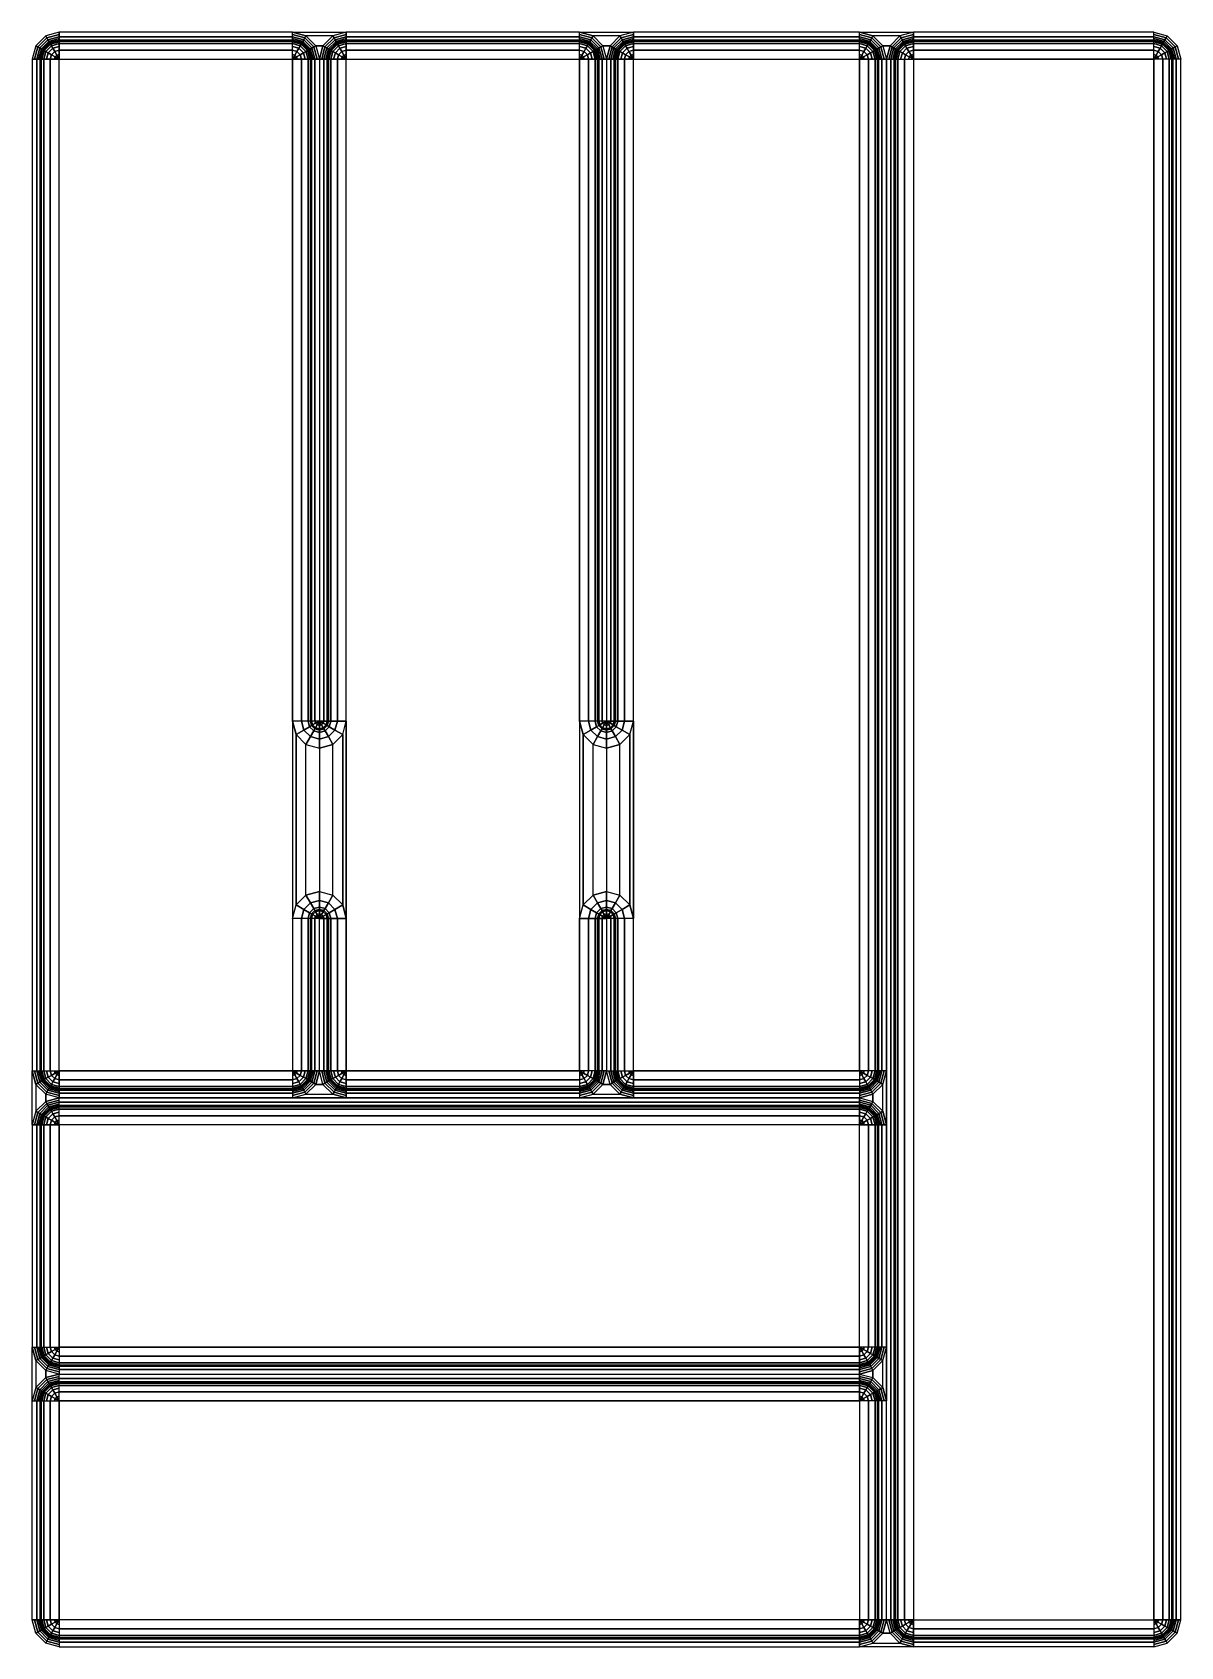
# Model space of a CAD drawing. Extents: x 0 to 320, y -450 to 0.
import ezdxf

# ---------------------------------------------------------------- set-up
doc = ezdxf.new("R2010")
doc.units = 0
doc.layers.add('BRANCO', color=7, linetype='CONTINUOUS')

msp = doc.modelspace()

# ---------------------------------------------------------------- linework, layer by layer
at = {"layer": 'BRANCO'}
for points in [[(4.07, -1.56, 44.91), (7.5, -0.64, 44.91), (7.5, 0, 45), (3.75, -1, 45)], [(72.5, 0, 45), (7.5, 0, 45), (7.5, -1.25, 44.67), (72.5, -1.25, 44.67)], [(75.92, -1.56, 44.91), (72.5, -0.64, 44.91), (72.5, 0, 45), (76.25, -1, 45)], [(76.25, -1, 45), (72.5, 0, 45), (87.5, 0, 45), (83.75, -1, 45)], [(84.07, -1.56, 44.91), (87.5, -0.64, 44.91), (87.5, 0, 45), (83.75, -1, 45)], [(152.5, 0, 45), (87.5, 0, 45), (87.5, -1.25, 44.67), (152.5, -1.25, 44.67)], [(155.92, -1.56, 44.91), (152.5, -0.64, 44.91), (152.5, 0, 45), (156.25, -1, 45)], [(156.25, -1, 45), (152.5, 0, 45), (167.5, 0, 45), (163.75, -1, 45)], [(164.07, -1.56, 44.91), (167.5, -0.64, 44.91), (167.5, 0, 45), (163.75, -1, 45)], [(230.5, 0, 45), (167.5, 0, 45), (167.5, -1.25, 44.67), (230.5, -1.25, 44.67)], [(233.92, -1.56, 44.91), (230.5, -0.64, 44.91), (230.5, 0, 45), (234.25, -1, 45)], [(234.25, -1, 45), (230.5, 0, 45), (245.5, 0, 45), (241.75, -1, 45)], [(242.07, -1.56, 44.91), (245.5, -0.64, 44.91), (245.5, 0, 45), (241.75, -1, 45)], [(312.5, 0, 45), (245.5, 0, 45), (245.5, -1.25, 44.67), (312.5, -1.25, 44.67)], [(315.92, -1.56, 44.91), (312.5, -0.64, 44.91), (312.5, 0, 45), (316.25, -1, 45)], [(0.64, -7.5, 44.91), (1.56, -4.07, 44.91), (1, -3.75, 45), (0, -7.5, 45)], [(1.25, -7.5, 44.67), (2.08, -4.37, 44.67), (1.56, -4.07, 44.91), (0.64, -7.5, 44.91)], [(1.56, -4.07, 44.91), (4.07, -1.56, 44.91), (3.75, -1, 45), (1, -3.75, 45)], [(1.77, -7.5, 44.27), (2.53, -4.63, 44.27), (2.08, -4.37, 44.67), (1.25, -7.5, 44.67)], [(2.08, -4.37, 44.67), (4.37, -2.08, 44.67), (4.07, -1.56, 44.91), (1.56, -4.07, 44.91)], [(2.53, -4.63, 44.27), (4.63, -2.53, 44.27), (4.37, -2.08, 44.67), (2.08, -4.37, 44.67)], [(2.88, -4.83, 43.75), (4.83, -2.87, 43.75), (4.63, -2.53, 44.27), (2.53, -4.63, 44.27)], [(3.09, -4.95, 43.15), (4.95, -3.09, 43.15), (4.83, -2.87, 43.75), (2.88, -4.83, 43.75)], [(3.17, -5, 42.5), (5, -3.16, 42.5), (4.95, -3.09, 43.15), (3.09, -4.95, 43.15)], [(3.31, -5.08, 3.71), (5.08, -3.31, 3.71), (5, -3.16, 5), (3.17, -5, 5)], [(3.17, -5, 5), (5, -3.16, 5), (5, -3.16, 42.5), (3.17, -5, 42.5)], [(3.75, -5.33, 2.5), (5.33, -3.75, 2.5), (5.08, -3.31, 3.71), (3.31, -5.08, 3.71)], [(4.44, -5.73, 1.46), (5.73, -4.43, 1.46), (5.33, -3.75, 2.5), (3.75, -5.33, 2.5)], [(4.37, -2.08, 44.67), (7.5, -1.25, 44.67), (7.5, -0.64, 44.91), (4.07, -1.56, 44.91)], [(4.63, -2.53, 44.27), (7.5, -1.76, 44.27), (7.5, -1.25, 44.67), (4.37, -2.08, 44.67)], [(5.33, -6.25, 0.67), (6.25, -5.33, 0.67), (5.73, -4.43, 1.46), (4.44, -5.73, 1.46)], [(4.83, -2.87, 43.75), (7.5, -2.16, 43.75), (7.5, -1.76, 44.27), (4.63, -2.53, 44.27)], [(4.95, -3.09, 43.15), (7.5, -2.41, 43.15), (7.5, -2.16, 43.75), (4.83, -2.87, 43.75)], [(5, -3.16, 42.5), (7.5, -2.5, 42.5), (7.5, -2.41, 43.15), (4.95, -3.09, 43.15)], [(5.08, -3.31, 3.71), (7.5, -2.67, 3.71), (7.5, -2.5, 5), (5, -3.16, 5)], [(5, -3.16, 5), (7.5, -2.5, 5), (7.5, -2.5, 42.5), (5, -3.16, 42.5)], [(5.33, -3.75, 2.5), (7.5, -3.16, 2.5), (7.5, -2.67, 3.71), (5.08, -3.31, 3.71)], [(5.73, -4.43, 1.46), (7.5, -3.96, 1.46), (7.5, -3.16, 2.5), (5.33, -3.75, 2.5)], [(6.25, -5.33, 0.67), (7.5, -5, 0.67), (7.5, -3.96, 1.46), (5.73, -4.43, 1.46)], [(72.5, -1.25, 44.67), (7.5, -1.25, 44.67), (7.5, -2.16, 43.75), (72.5, -2.16, 43.75)], [(72.5, -2.16, 43.75), (7.5, -2.16, 43.75), (7.5, -2.5, 42.5), (72.5, -2.5, 42.5)], [(72.5, -2.5, 42.5), (7.5, -2.5, 42.5), (7.5, -2.5, 5), (72.5, -2.5, 5)], [(72.5, -2.5, 5), (7.5, -2.5, 5), (7.5, -3.16, 2.5), (72.5, -3.16, 2.5)], [(72.5, -3.16, 2.5), (7.5, -3.16, 2.5), (7.5, -5, 0.67), (72.5, -5, 0.67)], [(75.62, -2.08, 44.67), (72.5, -1.25, 44.67), (72.5, -0.64, 44.91), (75.92, -1.56, 44.91)], [(75.36, -2.53, 44.27), (72.5, -1.76, 44.27), (72.5, -1.25, 44.67), (75.62, -2.08, 44.67)], [(75.16, -2.87, 43.75), (72.5, -2.16, 43.75), (72.5, -1.76, 44.27), (75.36, -2.53, 44.27)], [(75.04, -3.09, 43.15), (72.5, -2.41, 43.15), (72.5, -2.16, 43.75), (75.16, -2.87, 43.75)], [(75, -3.16, 42.5), (72.5, -2.5, 42.5), (72.5, -2.41, 43.15), (75.04, -3.09, 43.15)], [(74.91, -3.31, 3.71), (72.5, -2.67, 3.71), (72.5, -2.5, 5), (75, -3.16, 5)], [(75, -3.16, 5), (72.5, -2.5, 5), (72.5, -2.5, 42.5), (75, -3.16, 42.5)], [(74.66, -3.75, 2.5), (72.5, -3.16, 2.5), (72.5, -2.67, 3.71), (74.91, -3.31, 3.71)], [(74.27, -4.43, 1.46), (72.5, -3.96, 1.46), (72.5, -3.16, 2.5), (74.66, -3.75, 2.5)], [(73.75, -5.33, 0.67), (72.5, -5, 0.67), (72.5, -3.96, 1.46), (74.27, -4.43, 1.46)], [(74.66, -6.25, 0.67), (73.75, -5.33, 0.67), (74.27, -4.43, 1.46), (75.56, -5.73, 1.46)], [(75.56, -5.73, 1.46), (74.27, -4.43, 1.46), (74.66, -3.75, 2.5), (76.25, -5.33, 2.5)], [(76.25, -5.33, 2.5), (74.66, -3.75, 2.5), (74.91, -3.31, 3.71), (76.68, -5.08, 3.71)], [(76.68, -5.08, 3.71), (74.91, -3.31, 3.71), (75, -3.16, 5), (76.83, -5, 5)], [(76.83, -5, 42.5), (75, -3.16, 42.5), (75.04, -3.09, 43.15), (76.9, -4.95, 43.15)], [(76.83, -5, 5), (75, -3.16, 5), (75, -3.16, 42.5), (76.83, -5, 42.5)], [(76.9, -4.95, 43.15), (75.04, -3.09, 43.15), (75.16, -2.87, 43.75), (77.12, -4.83, 43.75)], [(77.12, -4.83, 43.75), (75.16, -2.87, 43.75), (75.36, -2.53, 44.27), (77.46, -4.63, 44.27)], [(77.46, -4.63, 44.27), (75.36, -2.53, 44.27), (75.62, -2.08, 44.67), (77.91, -4.37, 44.67)], [(77.91, -4.37, 44.67), (75.62, -2.08, 44.67), (75.92, -1.56, 44.91), (78.43, -4.07, 44.91)], [(78.43, -4.07, 44.91), (75.92, -1.56, 44.91), (76.25, -1, 45), (78.99, -3.75, 45)], [(83.75, -1, 45), (76.25, -1, 45), (78.99, -3.75, 45), (81, -3.75, 45)], [(78.23, -7.5, 44.27), (77.46, -4.63, 44.27), (77.91, -4.37, 44.67), (78.75, -7.5, 44.67)], [(78.75, -7.5, 44.67), (77.91, -4.37, 44.67), (78.43, -4.07, 44.91), (79.35, -7.5, 44.91)], [(79.35, -7.5, 44.91), (78.43, -4.07, 44.91), (78.99, -3.75, 45), (80, -7.5, 45)], [(81, -3.75, 45), (78.99, -3.75, 45), (80, -7.5, 45), (81, -3.75, 45)], [(80.64, -7.5, 44.91), (81.56, -4.07, 44.91), (81, -3.75, 45), (80, -7.5, 45)], [(81.25, -7.5, 44.67), (82.08, -4.37, 44.67), (81.56, -4.07, 44.91), (80.64, -7.5, 44.91)], [(81.56, -4.07, 44.91), (84.07, -1.56, 44.91), (83.75, -1, 45), (81, -3.75, 45)], [(81.77, -7.5, 44.27), (82.53, -4.63, 44.27), (82.08, -4.37, 44.67), (81.25, -7.5, 44.67)], [(82.08, -4.37, 44.67), (84.37, -2.08, 44.67), (84.07, -1.56, 44.91), (81.56, -4.07, 44.91)], [(82.53, -4.63, 44.27), (84.63, -2.53, 44.27), (84.37, -2.08, 44.67), (82.08, -4.37, 44.67)], [(82.88, -4.83, 43.75), (84.83, -2.87, 43.75), (84.63, -2.53, 44.27), (82.53, -4.63, 44.27)], [(83.09, -4.95, 43.15), (84.95, -3.09, 43.15), (84.83, -2.87, 43.75), (82.88, -4.83, 43.75)], [(83.17, -5, 42.5), (85, -3.16, 42.5), (84.95, -3.09, 43.15), (83.09, -4.95, 43.15)], [(83.31, -5.08, 3.71), (85.08, -3.31, 3.71), (85, -3.16, 5), (83.17, -5, 5)], [(83.17, -5, 5), (85, -3.16, 5), (85, -3.16, 42.5), (83.17, -5, 42.5)], [(83.75, -5.33, 2.5), (85.33, -3.75, 2.5), (85.08, -3.31, 3.71), (83.31, -5.08, 3.71)], [(84.44, -5.73, 1.46), (85.73, -4.43, 1.46), (85.33, -3.75, 2.5), (83.75, -5.33, 2.5)], [(84.37, -2.08, 44.67), (87.5, -1.25, 44.67), (87.5, -0.64, 44.91), (84.07, -1.56, 44.91)], [(84.63, -2.53, 44.27), (87.5, -1.76, 44.27), (87.5, -1.25, 44.67), (84.37, -2.08, 44.67)], [(85.33, -6.25, 0.67), (86.25, -5.33, 0.67), (85.73, -4.43, 1.46), (84.44, -5.73, 1.46)], [(84.83, -2.87, 43.75), (87.5, -2.16, 43.75), (87.5, -1.76, 44.27), (84.63, -2.53, 44.27)], [(84.95, -3.09, 43.15), (87.5, -2.41, 43.15), (87.5, -2.16, 43.75), (84.83, -2.87, 43.75)], [(85, -3.16, 42.5), (87.5, -2.5, 42.5), (87.5, -2.41, 43.15), (84.95, -3.09, 43.15)], [(85.08, -3.31, 3.71), (87.5, -2.67, 3.71), (87.5, -2.5, 5), (85, -3.16, 5)], [(85, -3.16, 5), (87.5, -2.5, 5), (87.5, -2.5, 42.5), (85, -3.16, 42.5)], [(85.33, -3.75, 2.5), (87.5, -3.16, 2.5), (87.5, -2.67, 3.71), (85.08, -3.31, 3.71)], [(85.73, -4.43, 1.46), (87.5, -3.96, 1.46), (87.5, -3.16, 2.5), (85.33, -3.75, 2.5)], [(86.25, -5.33, 0.67), (87.5, -5, 0.67), (87.5, -3.96, 1.46), (85.73, -4.43, 1.46)], [(152.5, -1.25, 44.67), (87.5, -1.25, 44.67), (87.5, -2.16, 43.75), (152.5, -2.16, 43.75)], [(152.5, -2.16, 43.75), (87.5, -2.16, 43.75), (87.5, -2.5, 42.5), (152.5, -2.5, 42.5)], [(152.5, -2.5, 42.5), (87.5, -2.5, 42.5), (87.5, -2.5, 5), (152.5, -2.5, 5)], [(152.5, -2.5, 5), (87.5, -2.5, 5), (87.5, -3.16, 2.5), (152.5, -3.16, 2.5)], [(152.5, -3.16, 2.5), (87.5, -3.16, 2.5), (87.5, -5, 0.67), (152.5, -5, 0.67)], [(155.62, -2.08, 44.67), (152.5, -1.25, 44.67), (152.5, -0.64, 44.91), (155.92, -1.56, 44.91)], [(155.36, -2.53, 44.27), (152.5, -1.76, 44.27), (152.5, -1.25, 44.67), (155.62, -2.08, 44.67)], [(155.16, -2.87, 43.75), (152.5, -2.16, 43.75), (152.5, -1.76, 44.27), (155.36, -2.53, 44.27)], [(155.04, -3.09, 43.15), (152.5, -2.41, 43.15), (152.5, -2.16, 43.75), (155.16, -2.87, 43.75)], [(155, -3.16, 42.5), (152.5, -2.5, 42.5), (152.5, -2.41, 43.15), (155.04, -3.09, 43.15)], [(154.91, -3.31, 3.71), (152.5, -2.67, 3.71), (152.5, -2.5, 5), (155, -3.16, 5)], [(155, -3.16, 5), (152.5, -2.5, 5), (152.5, -2.5, 42.5), (155, -3.16, 42.5)], [(154.66, -3.75, 2.5), (152.5, -3.16, 2.5), (152.5, -2.67, 3.71), (154.91, -3.31, 3.71)], [(154.27, -4.43, 1.46), (152.5, -3.96, 1.46), (152.5, -3.16, 2.5), (154.66, -3.75, 2.5)], [(153.75, -5.33, 0.67), (152.5, -5, 0.67), (152.5, -3.96, 1.46), (154.27, -4.43, 1.46)], [(154.66, -6.25, 0.67), (153.75, -5.33, 0.67), (154.27, -4.43, 1.46), (155.56, -5.73, 1.46)], [(155.56, -5.73, 1.46), (154.27, -4.43, 1.46), (154.66, -3.75, 2.5), (156.25, -5.33, 2.5)], [(156.25, -5.33, 2.5), (154.66, -3.75, 2.5), (154.91, -3.31, 3.71), (156.68, -5.08, 3.71)], [(156.68, -5.08, 3.71), (154.91, -3.31, 3.71), (155, -3.16, 5), (156.83, -5, 5)], [(156.83, -5, 42.5), (155, -3.16, 42.5), (155.04, -3.09, 43.15), (156.9, -4.95, 43.15)], [(156.83, -5, 5), (155, -3.16, 5), (155, -3.16, 42.5), (156.83, -5, 42.5)], [(156.9, -4.95, 43.15), (155.04, -3.09, 43.15), (155.16, -2.87, 43.75), (157.12, -4.83, 43.75)], [(157.12, -4.83, 43.75), (155.16, -2.87, 43.75), (155.36, -2.53, 44.27), (157.46, -4.63, 44.27)], [(157.46, -4.63, 44.27), (155.36, -2.53, 44.27), (155.62, -2.08, 44.67), (157.91, -4.37, 44.67)], [(157.91, -4.37, 44.67), (155.62, -2.08, 44.67), (155.92, -1.56, 44.91), (158.43, -4.07, 44.91)], [(158.43, -4.07, 44.91), (155.92, -1.56, 44.91), (156.25, -1, 45), (158.99, -3.75, 45)], [(163.75, -1, 45), (156.25, -1, 45), (158.99, -3.75, 45), (161, -3.75, 45)], [(158.23, -7.5, 44.27), (157.46, -4.63, 44.27), (157.91, -4.37, 44.67), (158.75, -7.5, 44.67)], [(158.75, -7.5, 44.67), (157.91, -4.37, 44.67), (158.43, -4.07, 44.91), (159.35, -7.5, 44.91)], [(159.35, -7.5, 44.91), (158.43, -4.07, 44.91), (158.99, -3.75, 45), (160, -7.5, 45)], [(161, -3.75, 45), (158.99, -3.75, 45), (160, -7.5, 45), (161, -3.75, 45)], [(160.64, -7.5, 44.91), (161.56, -4.07, 44.91), (161, -3.75, 45), (160, -7.5, 45)], [(161.25, -7.5, 44.67), (162.08, -4.37, 44.67), (161.56, -4.07, 44.91), (160.64, -7.5, 44.91)], [(161.56, -4.07, 44.91), (164.07, -1.56, 44.91), (163.75, -1, 45), (161, -3.75, 45)], [(161.77, -7.5, 44.27), (162.53, -4.63, 44.27), (162.08, -4.37, 44.67), (161.25, -7.5, 44.67)], [(162.08, -4.37, 44.67), (164.37, -2.08, 44.67), (164.07, -1.56, 44.91), (161.56, -4.07, 44.91)], [(162.53, -4.63, 44.27), (164.63, -2.53, 44.27), (164.37, -2.08, 44.67), (162.08, -4.37, 44.67)], [(162.88, -4.83, 43.75), (164.83, -2.87, 43.75), (164.63, -2.53, 44.27), (162.53, -4.63, 44.27)], [(163.09, -4.95, 43.15), (164.95, -3.09, 43.15), (164.83, -2.87, 43.75), (162.88, -4.83, 43.75)], [(163.17, -5, 42.5), (165, -3.16, 42.5), (164.95, -3.09, 43.15), (163.09, -4.95, 43.15)], [(163.31, -5.08, 3.71), (165.08, -3.31, 3.71), (165, -3.16, 5), (163.17, -5, 5)], [(163.17, -5, 5), (165, -3.16, 5), (165, -3.16, 42.5), (163.17, -5, 42.5)], [(163.75, -5.33, 2.5), (165.33, -3.75, 2.5), (165.08, -3.31, 3.71), (163.31, -5.08, 3.71)], [(164.44, -5.73, 1.46), (165.73, -4.43, 1.46), (165.33, -3.75, 2.5), (163.75, -5.33, 2.5)], [(164.37, -2.08, 44.67), (167.5, -1.25, 44.67), (167.5, -0.64, 44.91), (164.07, -1.56, 44.91)], [(164.63, -2.53, 44.27), (167.5, -1.76, 44.27), (167.5, -1.25, 44.67), (164.37, -2.08, 44.67)], [(165.33, -6.25, 0.67), (166.25, -5.33, 0.67), (165.73, -4.43, 1.46), (164.44, -5.73, 1.46)], [(164.83, -2.87, 43.75), (167.5, -2.16, 43.75), (167.5, -1.76, 44.27), (164.63, -2.53, 44.27)], [(164.95, -3.09, 43.15), (167.5, -2.41, 43.15), (167.5, -2.16, 43.75), (164.83, -2.87, 43.75)], [(165, -3.16, 42.5), (167.5, -2.5, 42.5), (167.5, -2.41, 43.15), (164.95, -3.09, 43.15)], [(165.08, -3.31, 3.71), (167.5, -2.67, 3.71), (167.5, -2.5, 5), (165, -3.16, 5)], [(165, -3.16, 5), (167.5, -2.5, 5), (167.5, -2.5, 42.5), (165, -3.16, 42.5)], [(165.33, -3.75, 2.5), (167.5, -3.16, 2.5), (167.5, -2.67, 3.71), (165.08, -3.31, 3.71)], [(165.73, -4.43, 1.46), (167.5, -3.96, 1.46), (167.5, -3.16, 2.5), (165.33, -3.75, 2.5)], [(166.25, -5.33, 0.67), (167.5, -5, 0.67), (167.5, -3.96, 1.46), (165.73, -4.43, 1.46)], [(230.5, -1.25, 44.67), (167.5, -1.25, 44.67), (167.5, -2.16, 43.75), (230.5, -2.16, 43.75)], [(230.5, -2.16, 43.75), (167.5, -2.16, 43.75), (167.5, -2.5, 42.5), (230.5, -2.5, 42.5)], [(230.5, -2.5, 42.5), (167.5, -2.5, 42.5), (167.5, -2.5, 5), (230.5, -2.5, 5)], [(230.5, -2.5, 5), (167.5, -2.5, 5), (167.5, -3.16, 2.5), (230.5, -3.16, 2.5)], [(230.5, -3.16, 2.5), (167.5, -3.16, 2.5), (167.5, -5, 0.67), (230.5, -5, 0.67)], [(233.62, -2.08, 44.67), (230.5, -1.25, 44.67), (230.5, -0.64, 44.91), (233.92, -1.56, 44.91)], [(233.36, -2.53, 44.27), (230.5, -1.76, 44.27), (230.5, -1.25, 44.67), (233.62, -2.08, 44.67)], [(233.16, -2.87, 43.75), (230.5, -2.16, 43.75), (230.5, -1.76, 44.27), (233.36, -2.53, 44.27)], [(233.04, -3.09, 43.15), (230.5, -2.41, 43.15), (230.5, -2.16, 43.75), (233.16, -2.87, 43.75)], [(233, -3.16, 42.5), (230.5, -2.5, 42.5), (230.5, -2.41, 43.15), (233.04, -3.09, 43.15)], [(232.91, -3.31, 3.71), (230.5, -2.67, 3.71), (230.5, -2.5, 5), (233, -3.16, 5)], [(233, -3.16, 5), (230.5, -2.5, 5), (230.5, -2.5, 42.5), (233, -3.16, 42.5)], [(232.66, -3.75, 2.5), (230.5, -3.16, 2.5), (230.5, -2.67, 3.71), (232.91, -3.31, 3.71)], [(232.27, -4.43, 1.46), (230.5, -3.96, 1.46), (230.5, -3.16, 2.5), (232.66, -3.75, 2.5)], [(231.75, -5.33, 0.67), (230.5, -5, 0.67), (230.5, -3.96, 1.46), (232.27, -4.43, 1.46)], [(232.66, -6.25, 0.67), (231.75, -5.33, 0.67), (232.27, -4.43, 1.46), (233.56, -5.73, 1.46)], [(233.56, -5.73, 1.46), (232.27, -4.43, 1.46), (232.66, -3.75, 2.5), (234.25, -5.33, 2.5)], [(234.25, -5.33, 2.5), (232.66, -3.75, 2.5), (232.91, -3.31, 3.71), (234.68, -5.08, 3.71)], [(234.68, -5.08, 3.71), (232.91, -3.31, 3.71), (233, -3.16, 5), (234.83, -5, 5)], [(234.83, -5, 42.5), (233, -3.16, 42.5), (233.04, -3.09, 43.15), (234.9, -4.95, 43.15)], [(234.83, -5, 5), (233, -3.16, 5), (233, -3.16, 42.5), (234.83, -5, 42.5)], [(234.9, -4.95, 43.15), (233.04, -3.09, 43.15), (233.16, -2.87, 43.75), (235.12, -4.83, 43.75)], [(235.12, -4.83, 43.75), (233.16, -2.87, 43.75), (233.36, -2.53, 44.27), (235.46, -4.63, 44.27)], [(235.46, -4.63, 44.27), (233.36, -2.53, 44.27), (233.62, -2.08, 44.67), (235.91, -4.37, 44.67)], [(235.91, -4.37, 44.67), (233.62, -2.08, 44.67), (233.92, -1.56, 44.91), (236.43, -4.07, 44.91)], [(236.43, -4.07, 44.91), (233.92, -1.56, 44.91), (234.25, -1, 45), (236.99, -3.75, 45)], [(241.75, -1, 45), (234.25, -1, 45), (236.99, -3.75, 45), (239, -3.75, 45)], [(236.23, -7.5, 44.27), (235.46, -4.63, 44.27), (235.91, -4.37, 44.67), (236.75, -7.5, 44.67)], [(236.75, -7.5, 44.67), (235.91, -4.37, 44.67), (236.43, -4.07, 44.91), (237.35, -7.5, 44.91)], [(237.35, -7.5, 44.91), (236.43, -4.07, 44.91), (236.99, -3.75, 45), (238, -7.5, 45)], [(239, -3.75, 45), (236.99, -3.75, 45), (238, -7.5, 45), (239, -3.75, 45)], [(238.64, -7.5, 44.91), (239.56, -4.07, 44.91), (239, -3.75, 45), (238, -7.5, 45)], [(239.25, -7.5, 44.67), (240.08, -4.37, 44.67), (239.56, -4.07, 44.91), (238.64, -7.5, 44.91)], [(239.56, -4.07, 44.91), (242.07, -1.56, 44.91), (241.75, -1, 45), (239, -3.75, 45)], [(239.77, -7.5, 44.27), (240.53, -4.63, 44.27), (240.08, -4.37, 44.67), (239.25, -7.5, 44.67)], [(240.08, -4.37, 44.67), (242.37, -2.08, 44.67), (242.07, -1.56, 44.91), (239.56, -4.07, 44.91)], [(240.53, -4.63, 44.27), (242.63, -2.53, 44.27), (242.37, -2.08, 44.67), (240.08, -4.37, 44.67)], [(240.88, -4.83, 43.75), (242.83, -2.87, 43.75), (242.63, -2.53, 44.27), (240.53, -4.63, 44.27)], [(241.09, -4.95, 43.15), (242.95, -3.09, 43.15), (242.83, -2.87, 43.75), (240.88, -4.83, 43.75)], [(241.17, -5, 42.5), (243, -3.16, 42.5), (242.95, -3.09, 43.15), (241.09, -4.95, 43.15)], [(241.31, -5.08, 3.71), (243.08, -3.31, 3.71), (243, -3.16, 5), (241.17, -5, 5)], [(241.17, -5, 5), (243, -3.16, 5), (243, -3.16, 42.5), (241.17, -5, 42.5)], [(241.75, -5.33, 2.5), (243.33, -3.75, 2.5), (243.08, -3.31, 3.71), (241.31, -5.08, 3.71)], [(242.44, -5.73, 1.46), (243.73, -4.43, 1.46), (243.33, -3.75, 2.5), (241.75, -5.33, 2.5)], [(242.37, -2.08, 44.67), (245.5, -1.25, 44.67), (245.5, -0.64, 44.91), (242.07, -1.56, 44.91)], [(242.63, -2.53, 44.27), (245.5, -1.76, 44.27), (245.5, -1.25, 44.67), (242.37, -2.08, 44.67)], [(243.33, -6.25, 0.67), (244.25, -5.33, 0.67), (243.73, -4.43, 1.46), (242.44, -5.73, 1.46)], [(242.83, -2.87, 43.75), (245.5, -2.16, 43.75), (245.5, -1.76, 44.27), (242.63, -2.53, 44.27)], [(242.95, -3.09, 43.15), (245.5, -2.41, 43.15), (245.5, -2.16, 43.75), (242.83, -2.87, 43.75)], [(243, -3.16, 42.5), (245.5, -2.5, 42.5), (245.5, -2.41, 43.15), (242.95, -3.09, 43.15)], [(243.08, -3.31, 3.71), (245.5, -2.67, 3.71), (245.5, -2.5, 5), (243, -3.16, 5)], [(243, -3.16, 5), (245.5, -2.5, 5), (245.5, -2.5, 42.5), (243, -3.16, 42.5)], [(243.33, -3.75, 2.5), (245.5, -3.16, 2.5), (245.5, -2.67, 3.71), (243.08, -3.31, 3.71)], [(243.73, -4.43, 1.46), (245.5, -3.96, 1.46), (245.5, -3.16, 2.5), (243.33, -3.75, 2.5)], [(244.25, -5.33, 0.67), (245.5, -5, 0.67), (245.5, -3.96, 1.46), (243.73, -4.43, 1.46)], [(312.5, -1.25, 44.67), (245.5, -1.25, 44.67), (245.5, -2.16, 43.75), (312.5, -2.16, 43.75)], [(312.5, -2.16, 43.75), (245.5, -2.16, 43.75), (245.5, -2.5, 42.5), (312.5, -2.5, 42.5)], [(312.5, -2.5, 42.5), (245.5, -2.5, 42.5), (245.5, -2.5, 5), (312.5, -2.5, 5)], [(312.5, -2.5, 5), (245.5, -2.5, 5), (245.5, -3.16, 2.5), (312.5, -3.16, 2.5)], [(312.5, -3.16, 2.5), (245.5, -3.16, 2.5), (245.5, -5, 0.67), (312.5, -5, 0.67)], [(315.62, -2.08, 44.67), (312.5, -1.25, 44.67), (312.5, -0.64, 44.91), (315.92, -1.56, 44.91)], [(315.36, -2.53, 44.27), (312.5, -1.76, 44.27), (312.5, -1.25, 44.67), (315.62, -2.08, 44.67)], [(315.16, -2.87, 43.75), (312.5, -2.16, 43.75), (312.5, -1.76, 44.27), (315.36, -2.53, 44.27)], [(315.04, -3.09, 43.15), (312.5, -2.41, 43.15), (312.5, -2.16, 43.75), (315.16, -2.87, 43.75)], [(315, -3.16, 42.5), (312.5, -2.5, 42.5), (312.5, -2.41, 43.15), (315.04, -3.09, 43.15)], [(314.91, -3.31, 3.71), (312.5, -2.67, 3.71), (312.5, -2.5, 5), (315, -3.16, 5)], [(315, -3.16, 5), (312.5, -2.5, 5), (312.5, -2.5, 42.5), (315, -3.16, 42.5)], [(314.66, -3.75, 2.5), (312.5, -3.16, 2.5), (312.5, -2.67, 3.71), (314.91, -3.31, 3.71)], [(314.27, -4.43, 1.46), (312.5, -3.96, 1.46), (312.5, -3.16, 2.5), (314.66, -3.75, 2.5)], [(313.75, -5.33, 0.67), (312.5, -5, 0.67), (312.5, -3.96, 1.46), (314.27, -4.43, 1.46)], [(314.66, -6.25, 0.67), (313.75, -5.33, 0.67), (314.27, -4.43, 1.46), (315.56, -5.73, 1.46)], [(315.56, -5.73, 1.46), (314.27, -4.43, 1.46), (314.66, -3.75, 2.5), (316.25, -5.33, 2.5)], [(316.25, -5.33, 2.5), (314.66, -3.75, 2.5), (314.91, -3.31, 3.71), (316.68, -5.08, 3.71)], [(316.68, -5.08, 3.71), (314.91, -3.31, 3.71), (315, -3.16, 5), (316.83, -5, 5)], [(316.83, -5, 42.5), (315, -3.16, 42.5), (315.04, -3.09, 43.15), (316.9, -4.95, 43.15)], [(316.83, -5, 5), (315, -3.16, 5), (315, -3.16, 42.5), (316.83, -5, 42.5)], [(316.9, -4.95, 43.15), (315.04, -3.09, 43.15), (315.16, -2.87, 43.75), (317.12, -4.83, 43.75)], [(317.12, -4.83, 43.75), (315.16, -2.87, 43.75), (315.36, -2.53, 44.27), (317.46, -4.63, 44.27)], [(317.46, -4.63, 44.27), (315.36, -2.53, 44.27), (315.62, -2.08, 44.67), (317.91, -4.37, 44.67)], [(317.91, -4.37, 44.67), (315.62, -2.08, 44.67), (315.92, -1.56, 44.91), (318.43, -4.07, 44.91)], [(318.43, -4.07, 44.91), (315.92, -1.56, 44.91), (316.25, -1, 45), (318.99, -3.75, 45)], [(318.23, -7.5, 44.27), (317.46, -4.63, 44.27), (317.91, -4.37, 44.67), (318.75, -7.5, 44.67)], [(318.75, -7.5, 44.67), (317.91, -4.37, 44.67), (318.43, -4.07, 44.91), (319.35, -7.5, 44.91)], [(319.35, -7.5, 44.91), (318.43, -4.07, 44.91), (318.99, -3.75, 45), (320, -7.5, 45)], [(0, -7.5, 45), (0, -289.5, 45), (1.25, -289.5, 44.67), (1.25, -7.5, 44.67)], [(1.25, -7.5, 44.67), (1.25, -289.5, 44.67), (2.16, -289.5, 43.75), (2.16, -7.5, 43.75)], [(2.16, -7.5, 43.75), (2.88, -4.83, 43.75), (2.53, -4.63, 44.27), (1.77, -7.5, 44.27)], [(2.41, -7.5, 43.15), (3.09, -4.95, 43.15), (2.88, -4.83, 43.75), (2.16, -7.5, 43.75)], [(2.16, -7.5, 43.75), (2.16, -289.5, 43.75), (2.5, -289.5, 42.5), (2.5, -7.5, 42.5)], [(2.5, -7.5, 42.5), (3.17, -5, 42.5), (3.09, -4.95, 43.15), (2.41, -7.5, 43.15)], [(2.67, -7.5, 3.71), (3.31, -5.08, 3.71), (3.17, -5, 5), (2.5, -7.5, 5)], [(2.5, -7.5, 5), (3.17, -5, 5), (3.17, -5, 42.5), (2.5, -7.5, 42.5)], [(2.5, -7.5, 42.5), (2.5, -289.5, 42.5), (2.5, -289.5, 5), (2.5, -7.5, 5)], [(2.5, -7.5, 5), (2.5, -289.5, 5), (3.17, -289.5, 2.5), (3.17, -7.5, 2.5)], [(3.17, -7.5, 2.5), (3.75, -5.33, 2.5), (3.31, -5.08, 3.71), (2.67, -7.5, 3.71)], [(3.96, -7.5, 1.46), (4.44, -5.73, 1.46), (3.75, -5.33, 2.5), (3.17, -7.5, 2.5)], [(3.17, -7.5, 2.5), (3.17, -289.5, 2.5), (5, -289.5, 0.67), (5, -7.5, 0.67)], [(5, -7.5, 0.67), (5.33, -6.25, 0.67), (4.44, -5.73, 1.46), (3.96, -7.5, 1.46)], [(6.2, -7.5, 0.17), (6.38, -6.85, 0.17), (5.33, -6.25, 0.67), (5, -7.5, 0.67)], [(5, -7.5, 0.67), (5, -289.5, 0.67), (7.5, -289.5), (7.5, -7.5)], [(6.38, -6.85, 0.17), (6.85, -6.37, 0.17), (6.25, -5.33, 0.67), (5.33, -6.25, 0.67)], [(7.5, -7.5), (6.38, -6.85, 0.17), (6.2, -7.5, 0.17), (7.5, -7.5)], [(6.85, -6.37, 0.17), (7.5, -6.2, 0.17), (7.5, -5, 0.67), (6.25, -5.33, 0.67)], [(7.5, -7.5), (6.85, -6.37, 0.17), (6.38, -6.85, 0.17), (7.5, -7.5)], [(7.5, -7.5), (7.5, -6.2, 0.17), (6.85, -6.37, 0.17), (7.5, -7.5)], [(72.5, -5, 0.67), (7.5, -5, 0.67), (7.5, -7.5), (72.5, -7.5)], [(72.5, -289.5), (7.5, -289.5), (7.5, -7.5), (72.5, -7.5)], [(73.14, -6.37, 0.17), (72.5, -6.2, 0.17), (72.5, -5, 0.67), (73.75, -5.33, 0.67)], [(72.5, -7.5), (72.5, -6.2, 0.17), (73.14, -6.37, 0.17), (72.5, -7.5)], [(72.5, -7.5), (73.14, -6.37, 0.17), (73.62, -6.85, 0.17), (72.5, -7.5)], [(72.5, -7.5), (73.62, -6.85, 0.17), (73.79, -7.5, 0.17), (72.5, -7.5)], [(72.5, -192), (72.5, -7.5), (75, -7.5, 0.67), (75, -192, 0.67)], [(73.62, -6.85, 0.17), (73.14, -6.37, 0.17), (73.75, -5.33, 0.67), (74.66, -6.25, 0.67)], [(73.79, -7.5, 0.17), (73.62, -6.85, 0.17), (74.66, -6.25, 0.67), (75, -7.5, 0.67)], [(75, -7.5, 0.67), (74.66, -6.25, 0.67), (75.56, -5.73, 1.46), (76.03, -7.5, 1.46)], [(75, -192, 0.67), (75, -7.5, 0.67), (76.83, -7.5, 2.5), (76.83, -192, 2.5)], [(76.03, -7.5, 1.46), (75.56, -5.73, 1.46), (76.25, -5.33, 2.5), (76.83, -7.5, 2.5)], [(76.83, -7.5, 2.5), (76.25, -5.33, 2.5), (76.68, -5.08, 3.71), (77.33, -7.5, 3.71)], [(77.33, -7.5, 3.71), (76.68, -5.08, 3.71), (76.83, -5, 5), (77.5, -7.5, 5)], [(77.5, -7.5, 42.5), (76.83, -5, 42.5), (76.9, -4.95, 43.15), (77.58, -7.5, 43.15)], [(77.5, -7.5, 5), (76.83, -5, 5), (76.83, -5, 42.5), (77.5, -7.5, 42.5)], [(76.83, -192, 2.5), (76.83, -7.5, 2.5), (77.5, -7.5, 5), (77.5, -192, 5)], [(77.58, -7.5, 43.15), (76.9, -4.95, 43.15), (77.12, -4.83, 43.75), (77.83, -7.5, 43.75)], [(77.83, -7.5, 43.75), (77.12, -4.83, 43.75), (77.46, -4.63, 44.27), (78.23, -7.5, 44.27)], [(77.5, -192, 5), (77.5, -7.5, 5), (77.5, -7.5, 42.5), (77.5, -192, 42.5)], [(77.5, -192, 42.5), (77.5, -7.5, 42.5), (77.83, -7.5, 43.75), (77.83, -192, 43.75)], [(77.83, -192, 43.75), (77.83, -7.5, 43.75), (78.75, -7.5, 44.67), (78.75, -192, 44.67)], [(78.75, -192, 44.67), (78.75, -7.5, 44.67), (80, -7.5, 45), (80, -192, 45)], [(81.25, -192, 44.67), (81.25, -7.5, 44.67), (80, -7.5, 45), (80, -192, 45)], [(82.16, -192, 43.75), (82.16, -7.5, 43.75), (81.25, -7.5, 44.67), (81.25, -192, 44.67)], [(82.16, -7.5, 43.75), (82.88, -4.83, 43.75), (82.53, -4.63, 44.27), (81.77, -7.5, 44.27)], [(82.41, -7.5, 43.15), (83.09, -4.95, 43.15), (82.88, -4.83, 43.75), (82.16, -7.5, 43.75)], [(82.5, -192, 42.5), (82.5, -7.5, 42.5), (82.16, -7.5, 43.75), (82.16, -192, 43.75)], [(82.5, -7.5, 42.5), (83.17, -5, 42.5), (83.09, -4.95, 43.15), (82.41, -7.5, 43.15)], [(82.67, -7.5, 3.71), (83.31, -5.08, 3.71), (83.17, -5, 5), (82.5, -7.5, 5)], [(82.5, -7.5, 5), (83.17, -5, 5), (83.17, -5, 42.5), (82.5, -7.5, 42.5)], [(83.17, -192, 2.5), (83.17, -7.5, 2.5), (82.5, -7.5, 5), (82.5, -192, 5)], [(82.5, -192, 5), (82.5, -7.5, 5), (82.5, -7.5, 42.5), (82.5, -192, 42.5)], [(83.17, -7.5, 2.5), (83.75, -5.33, 2.5), (83.31, -5.08, 3.71), (82.67, -7.5, 3.71)], [(83.96, -7.5, 1.46), (84.44, -5.73, 1.46), (83.75, -5.33, 2.5), (83.17, -7.5, 2.5)], [(85, -192, 0.67), (85, -7.5, 0.67), (83.17, -7.5, 2.5), (83.17, -192, 2.5)], [(85, -7.5, 0.67), (85.33, -6.25, 0.67), (84.44, -5.73, 1.46), (83.96, -7.5, 1.46)], [(86.2, -7.5, 0.17), (86.38, -6.85, 0.17), (85.33, -6.25, 0.67), (85, -7.5, 0.67)], [(87.5, -192), (87.5, -7.5), (85, -7.5, 0.67), (85, -192, 0.67)], [(86.38, -6.85, 0.17), (86.85, -6.37, 0.17), (86.25, -5.33, 0.67), (85.33, -6.25, 0.67)], [(87.5, -7.5), (86.38, -6.85, 0.17), (86.2, -7.5, 0.17), (87.5, -7.5)], [(86.85, -6.37, 0.17), (87.5, -6.2, 0.17), (87.5, -5, 0.67), (86.25, -5.33, 0.67)], [(87.5, -7.5), (86.85, -6.37, 0.17), (86.38, -6.85, 0.17), (87.5, -7.5)], [(87.5, -7.5), (87.5, -6.2, 0.17), (86.85, -6.37, 0.17), (87.5, -7.5)], [(152.5, -5, 0.67), (87.5, -5, 0.67), (87.5, -7.5), (152.5, -7.5)], [(152.5, -289.5), (87.5, -289.5), (87.5, -7.5), (152.5, -7.5)], [(153.14, -6.37, 0.17), (152.5, -6.2, 0.17), (152.5, -5, 0.67), (153.75, -5.33, 0.67)], [(152.5, -7.5), (152.5, -6.2, 0.17), (153.14, -6.37, 0.17), (152.5, -7.5)], [(152.5, -7.5), (153.14, -6.37, 0.17), (153.62, -6.85, 0.17), (152.5, -7.5)], [(152.5, -7.5), (153.62, -6.85, 0.17), (153.79, -7.5, 0.17), (152.5, -7.5)], [(152.5, -192), (152.5, -7.5), (155, -7.5, 0.67), (155, -192, 0.67)], [(153.62, -6.85, 0.17), (153.14, -6.37, 0.17), (153.75, -5.33, 0.67), (154.66, -6.25, 0.67)], [(153.79, -7.5, 0.17), (153.62, -6.85, 0.17), (154.66, -6.25, 0.67), (155, -7.5, 0.67)], [(155, -7.5, 0.67), (154.66, -6.25, 0.67), (155.56, -5.73, 1.46), (156.03, -7.5, 1.46)], [(155, -192, 0.67), (155, -7.5, 0.67), (156.83, -7.5, 2.5), (156.83, -192, 2.5)], [(156.03, -7.5, 1.46), (155.56, -5.73, 1.46), (156.25, -5.33, 2.5), (156.83, -7.5, 2.5)], [(156.83, -7.5, 2.5), (156.25, -5.33, 2.5), (156.68, -5.08, 3.71), (157.33, -7.5, 3.71)], [(157.33, -7.5, 3.71), (156.68, -5.08, 3.71), (156.83, -5, 5), (157.5, -7.5, 5)], [(157.5, -7.5, 42.5), (156.83, -5, 42.5), (156.9, -4.95, 43.15), (157.58, -7.5, 43.15)], [(157.5, -7.5, 5), (156.83, -5, 5), (156.83, -5, 42.5), (157.5, -7.5, 42.5)], [(156.83, -192, 2.5), (156.83, -7.5, 2.5), (157.5, -7.5, 5), (157.5, -192, 5)], [(157.58, -7.5, 43.15), (156.9, -4.95, 43.15), (157.12, -4.83, 43.75), (157.83, -7.5, 43.75)], [(157.83, -7.5, 43.75), (157.12, -4.83, 43.75), (157.46, -4.63, 44.27), (158.23, -7.5, 44.27)], [(157.5, -192, 5), (157.5, -7.5, 5), (157.5, -7.5, 42.5), (157.5, -192, 42.5)], [(157.5, -192, 42.5), (157.5, -7.5, 42.5), (157.83, -7.5, 43.75), (157.83, -192, 43.75)], [(157.83, -192, 43.75), (157.83, -7.5, 43.75), (158.75, -7.5, 44.67), (158.75, -192, 44.67)], [(158.75, -192, 44.67), (158.75, -7.5, 44.67), (160, -7.5, 45), (160, -192, 45)], [(161.25, -192, 44.67), (161.25, -7.5, 44.67), (160, -7.5, 45), (160, -192, 45)], [(162.16, -192, 43.75), (162.16, -7.5, 43.75), (161.25, -7.5, 44.67), (161.25, -192, 44.67)], [(162.16, -7.5, 43.75), (162.88, -4.83, 43.75), (162.53, -4.63, 44.27), (161.77, -7.5, 44.27)], [(162.41, -7.5, 43.15), (163.09, -4.95, 43.15), (162.88, -4.83, 43.75), (162.16, -7.5, 43.75)], [(162.5, -192, 42.5), (162.5, -7.5, 42.5), (162.16, -7.5, 43.75), (162.16, -192, 43.75)], [(162.5, -7.5, 42.5), (163.17, -5, 42.5), (163.09, -4.95, 43.15), (162.41, -7.5, 43.15)], [(162.67, -7.5, 3.71), (163.31, -5.08, 3.71), (163.17, -5, 5), (162.5, -7.5, 5)], [(162.5, -7.5, 5), (163.17, -5, 5), (163.17, -5, 42.5), (162.5, -7.5, 42.5)], [(163.17, -192, 2.5), (163.17, -7.5, 2.5), (162.5, -7.5, 5), (162.5, -192, 5)], [(162.5, -192, 5), (162.5, -7.5, 5), (162.5, -7.5, 42.5), (162.5, -192, 42.5)], [(163.17, -7.5, 2.5), (163.75, -5.33, 2.5), (163.31, -5.08, 3.71), (162.67, -7.5, 3.71)], [(163.96, -7.5, 1.46), (164.44, -5.73, 1.46), (163.75, -5.33, 2.5), (163.17, -7.5, 2.5)], [(165, -192, 0.67), (165, -7.5, 0.67), (163.17, -7.5, 2.5), (163.17, -192, 2.5)], [(165, -7.5, 0.67), (165.33, -6.25, 0.67), (164.44, -5.73, 1.46), (163.96, -7.5, 1.46)], [(166.2, -7.5, 0.17), (166.38, -6.85, 0.17), (165.33, -6.25, 0.67), (165, -7.5, 0.67)], [(167.5, -192), (167.5, -7.5), (165, -7.5, 0.67), (165, -192, 0.67)], [(166.38, -6.85, 0.17), (166.85, -6.37, 0.17), (166.25, -5.33, 0.67), (165.33, -6.25, 0.67)], [(167.5, -7.5), (166.38, -6.85, 0.17), (166.2, -7.5, 0.17), (167.5, -7.5)], [(166.85, -6.37, 0.17), (167.5, -6.2, 0.17), (167.5, -5, 0.67), (166.25, -5.33, 0.67)], [(167.5, -7.5), (166.85, -6.37, 0.17), (166.38, -6.85, 0.17), (167.5, -7.5)], [(167.5, -7.5), (167.5, -6.2, 0.17), (166.85, -6.37, 0.17), (167.5, -7.5)], [(230.5, -5, 0.67), (167.5, -5, 0.67), (167.5, -7.5), (230.5, -7.5)], [(230.5, -289.5), (167.5, -289.5), (167.5, -7.5), (230.5, -7.5)], [(231.14, -6.37, 0.17), (230.5, -6.2, 0.17), (230.5, -5, 0.67), (231.75, -5.33, 0.67)], [(230.5, -7.5), (230.5, -6.2, 0.17), (231.14, -6.37, 0.17), (230.5, -7.5)], [(230.5, -7.5), (231.14, -6.37, 0.17), (231.62, -6.85, 0.17), (230.5, -7.5)], [(230.5, -7.5), (231.62, -6.85, 0.17), (231.79, -7.5, 0.17), (230.5, -7.5)], [(233, -7.5, 0.67), (233, -289.5, 0.67), (230.5, -289.5), (230.5, -7.5)], [(231.62, -6.85, 0.17), (231.14, -6.37, 0.17), (231.75, -5.33, 0.67), (232.66, -6.25, 0.67)], [(231.79, -7.5, 0.17), (231.62, -6.85, 0.17), (232.66, -6.25, 0.67), (233, -7.5, 0.67)], [(233, -7.5, 0.67), (232.66, -6.25, 0.67), (233.56, -5.73, 1.46), (234.03, -7.5, 1.46)], [(234.83, -7.5, 2.5), (234.83, -289.5, 2.5), (233, -289.5, 0.67), (233, -7.5, 0.67)], [(234.03, -7.5, 1.46), (233.56, -5.73, 1.46), (234.25, -5.33, 2.5), (234.83, -7.5, 2.5)], [(234.83, -7.5, 2.5), (234.25, -5.33, 2.5), (234.68, -5.08, 3.71), (235.33, -7.5, 3.71)], [(235.33, -7.5, 3.71), (234.68, -5.08, 3.71), (234.83, -5, 5), (235.5, -7.5, 5)], [(235.5, -7.5, 42.5), (234.83, -5, 42.5), (234.9, -4.95, 43.15), (235.58, -7.5, 43.15)], [(235.5, -7.5, 5), (234.83, -5, 5), (234.83, -5, 42.5), (235.5, -7.5, 42.5)], [(235.5, -7.5, 5), (235.5, -289.5, 5), (234.83, -289.5, 2.5), (234.83, -7.5, 2.5)], [(235.58, -7.5, 43.15), (234.9, -4.95, 43.15), (235.12, -4.83, 43.75), (235.83, -7.5, 43.75)], [(235.83, -7.5, 43.75), (235.12, -4.83, 43.75), (235.46, -4.63, 44.27), (236.23, -7.5, 44.27)], [(235.83, -7.5, 43.75), (235.83, -289.5, 43.75), (235.5, -289.5, 42.5), (235.5, -7.5, 42.5)], [(235.5, -7.5, 42.5), (235.5, -289.5, 42.5), (235.5, -289.5, 5), (235.5, -7.5, 5)], [(236.75, -7.5, 44.67), (236.75, -289.5, 44.67), (235.83, -289.5, 43.75), (235.83, -7.5, 43.75)], [(238, -7.5, 45), (238, -289.5, 45), (236.75, -289.5, 44.67), (236.75, -7.5, 44.67)], [(239.25, -7.5, 44.67), (239.25, -442.5, 44.67), (238, -442.5, 45), (238, -7.5, 45)], [(240.16, -7.5, 43.75), (240.16, -442.5, 43.75), (239.25, -442.5, 44.67), (239.25, -7.5, 44.67)], [(240.16, -7.5, 43.75), (240.88, -4.83, 43.75), (240.53, -4.63, 44.27), (239.77, -7.5, 44.27)], [(240.41, -7.5, 43.15), (241.09, -4.95, 43.15), (240.88, -4.83, 43.75), (240.16, -7.5, 43.75)], [(240.5, -7.5, 42.5), (240.5, -442.5, 42.5), (240.16, -442.5, 43.75), (240.16, -7.5, 43.75)], [(240.5, -7.5, 42.5), (241.17, -5, 42.5), (241.09, -4.95, 43.15), (240.41, -7.5, 43.15)], [(240.67, -7.5, 3.71), (241.31, -5.08, 3.71), (241.17, -5, 5), (240.5, -7.5, 5)], [(240.5, -7.5, 5), (241.17, -5, 5), (241.17, -5, 42.5), (240.5, -7.5, 42.5)], [(241.17, -7.5, 2.5), (241.17, -442.5, 2.5), (240.5, -442.5, 5), (240.5, -7.5, 5)], [(240.5, -7.5, 5), (240.5, -442.5, 5), (240.5, -442.5, 42.5), (240.5, -7.5, 42.5)], [(241.17, -7.5, 2.5), (241.75, -5.33, 2.5), (241.31, -5.08, 3.71), (240.67, -7.5, 3.71)], [(241.96, -7.5, 1.46), (242.44, -5.73, 1.46), (241.75, -5.33, 2.5), (241.17, -7.5, 2.5)], [(243, -7.5, 0.67), (243, -442.5, 0.67), (241.17, -442.5, 2.5), (241.17, -7.5, 2.5)], [(243, -7.5, 0.67), (243.33, -6.25, 0.67), (242.44, -5.73, 1.46), (241.96, -7.5, 1.46)], [(244.2, -7.5, 0.17), (244.38, -6.85, 0.17), (243.33, -6.25, 0.67), (243, -7.5, 0.67)], [(245.5, -7.5), (245.5, -442.5), (243, -442.5, 0.67), (243, -7.5, 0.67)], [(244.38, -6.85, 0.17), (244.85, -6.37, 0.17), (244.25, -5.33, 0.67), (243.33, -6.25, 0.67)], [(245.5, -7.5), (244.38, -6.85, 0.17), (244.2, -7.5, 0.17), (245.5, -7.5)], [(244.85, -6.37, 0.17), (245.5, -6.2, 0.17), (245.5, -5, 0.67), (244.25, -5.33, 0.67)], [(245.5, -7.5), (244.85, -6.37, 0.17), (244.38, -6.85, 0.17), (245.5, -7.5)], [(245.5, -7.5), (245.5, -6.2, 0.17), (244.85, -6.37, 0.17), (245.5, -7.5)], [(312.5, -5, 0.67), (245.5, -5, 0.67), (245.5, -7.5), (312.5, -7.5)], [(245.5, -442.5), (312.5, -442.5), (312.5, -7.5), (245.5, -7.5)], [(313.14, -6.37, 0.17), (312.5, -6.2, 0.17), (312.5, -5, 0.67), (313.75, -5.33, 0.67)], [(312.5, -7.5), (312.5, -6.2, 0.17), (313.14, -6.37, 0.17), (312.5, -7.5)], [(312.5, -7.5), (313.14, -6.37, 0.17), (313.62, -6.85, 0.17), (312.5, -7.5)], [(312.5, -7.5), (313.62, -6.85, 0.17), (313.79, -7.5, 0.17), (312.5, -7.5)], [(312.5, -7.5), (312.5, -442.5), (315, -442.5, 0.67), (315, -7.5, 0.67)], [(313.62, -6.85, 0.17), (313.14, -6.37, 0.17), (313.75, -5.33, 0.67), (314.66, -6.25, 0.67)], [(313.79, -7.5, 0.17), (313.62, -6.85, 0.17), (314.66, -6.25, 0.67), (315, -7.5, 0.67)], [(315, -7.5, 0.67), (314.66, -6.25, 0.67), (315.56, -5.73, 1.46), (316.03, -7.5, 1.46)], [(315, -7.5, 0.67), (315, -442.5, 0.67), (316.83, -442.5, 2.5), (316.83, -7.5, 2.5)], [(316.03, -7.5, 1.46), (315.56, -5.73, 1.46), (316.25, -5.33, 2.5), (316.83, -7.5, 2.5)], [(316.83, -7.5, 2.5), (316.25, -5.33, 2.5), (316.68, -5.08, 3.71), (317.33, -7.5, 3.71)], [(317.33, -7.5, 3.71), (316.68, -5.08, 3.71), (316.83, -5, 5), (317.5, -7.5, 5)], [(317.5, -7.5, 42.5), (316.83, -5, 42.5), (316.9, -4.95, 43.15), (317.58, -7.5, 43.15)], [(317.5, -7.5, 5), (316.83, -5, 5), (316.83, -5, 42.5), (317.5, -7.5, 42.5)], [(316.83, -7.5, 2.5), (316.83, -442.5, 2.5), (317.5, -442.5, 5), (317.5, -7.5, 5)], [(317.58, -7.5, 43.15), (316.9, -4.95, 43.15), (317.12, -4.83, 43.75), (317.83, -7.5, 43.75)], [(317.83, -7.5, 43.75), (317.12, -4.83, 43.75), (317.46, -4.63, 44.27), (318.23, -7.5, 44.27)], [(317.5, -7.5, 5), (317.5, -442.5, 5), (317.5, -442.5, 42.5), (317.5, -7.5, 42.5)], [(317.5, -7.5, 42.5), (317.5, -442.5, 42.5), (317.83, -442.5, 43.75), (317.83, -7.5, 43.75)], [(317.83, -7.5, 43.75), (317.83, -442.5, 43.75), (318.75, -442.5, 44.67), (318.75, -7.5, 44.67)], [(318.75, -7.5, 44.67), (318.75, -442.5, 44.67), (320, -442.5, 45), (320, -7.5, 45)], [(72.5, -192), (73.5, -195.75), (75.67, -194.5, 0.67), (75, -192, 0.67)], [(72.5, -247), (73.5, -243.25), (73.5, -195.75), (72.5, -192)], [(75, -192, 0.67), (75.67, -194.5, 0.67), (77.25, -193.58, 2.5), (76.83, -192, 2.5)], [(76.83, -192, 2.5), (77.25, -193.58, 2.5), (77.83, -193.25, 5), (77.5, -192, 5)], [(77.25, -193.58, 2.5), (78.41, -194.74, 2.5), (78.75, -194.16, 5), (77.83, -193.25, 5)], [(77.5, -192, 5), (77.83, -193.25, 5), (77.83, -193.25, 42.5), (77.5, -192, 42.5)], [(77.5, -192, 42.5), (77.83, -193.25, 42.5), (78.12, -193.08, 43.75), (77.83, -192, 43.75)], [(77.83, -192, 43.75), (78.12, -193.08, 43.75), (78.91, -192.62, 44.67), (78.75, -192, 44.67)], [(77.83, -193.25, 42.5), (78.75, -194.16, 42.5), (78.91, -193.87, 43.75), (78.12, -193.08, 43.75)], [(77.83, -193.25, 5), (78.75, -194.16, 5), (78.75, -194.16, 42.5), (77.83, -193.25, 42.5)], [(78.12, -193.08, 43.75), (78.91, -193.87, 43.75), (79.37, -193.08, 44.67), (78.91, -192.62, 44.67)], [(78.75, -192, 44.67), (78.91, -192.62, 44.67), (80, -192, 45), (78.75, -192, 44.67)], [(78.91, -192.62, 44.67), (79.37, -193.08, 44.67), (80, -192, 45), (78.91, -192.62, 44.67)], [(78.91, -193.87, 43.75), (80, -194.16, 43.75), (80, -193.25, 44.67), (79.37, -193.08, 44.67)], [(79.37, -193.08, 44.67), (80, -193.25, 44.67), (80, -192, 45), (79.37, -193.08, 44.67)], [(80, -193.25, 44.67), (80.62, -193.08, 44.67), (80, -192, 45), (80, -193.25, 44.67)], [(80.62, -193.08, 44.67), (81.08, -192.62, 44.67), (80, -192, 45), (80.62, -193.08, 44.67)], [(81.08, -192.62, 44.67), (81.25, -192, 44.67), (80, -192, 45), (81.08, -192.62, 44.67)], [(80, -194.16, 43.75), (81.08, -193.87, 43.75), (80.62, -193.08, 44.67), (80, -193.25, 44.67)], [(81.08, -193.87, 43.75), (81.87, -193.08, 43.75), (81.08, -192.62, 44.67), (80.62, -193.08, 44.67)], [(81.87, -193.08, 43.75), (82.16, -192, 43.75), (81.25, -192, 44.67), (81.08, -192.62, 44.67)], [(81.25, -194.16, 42.5), (82.16, -193.25, 42.5), (81.87, -193.08, 43.75), (81.08, -193.87, 43.75)], [(81.58, -194.74, 2.5), (82.74, -193.58, 2.5), (82.16, -193.25, 5), (81.25, -194.16, 5)], [(81.25, -194.16, 5), (82.16, -193.25, 5), (82.16, -193.25, 42.5), (81.25, -194.16, 42.5)], [(82.16, -193.25, 42.5), (82.5, -192, 42.5), (82.16, -192, 43.75), (81.87, -193.08, 43.75)], [(82.74, -193.58, 2.5), (83.17, -192, 2.5), (82.5, -192, 5), (82.16, -193.25, 5)], [(82.16, -193.25, 5), (82.5, -192, 5), (82.5, -192, 42.5), (82.16, -193.25, 42.5)], [(84.33, -194.5, 0.67), (85, -192, 0.67), (83.17, -192, 2.5), (82.74, -193.58, 2.5)], [(86.49, -195.75), (87.5, -192), (85, -192, 0.67), (84.33, -194.5, 0.67)], [(87.5, -247), (86.49, -243.25), (86.49, -195.75), (87.5, -192)], [(152.5, -192), (153.5, -195.75), (155.67, -194.5, 0.67), (155, -192, 0.67)], [(152.5, -247), (153.5, -243.25), (153.5, -195.75), (152.5, -192)], [(155, -192, 0.67), (155.67, -194.5, 0.67), (157.25, -193.58, 2.5), (156.83, -192, 2.5)], [(156.83, -192, 2.5), (157.25, -193.58, 2.5), (157.83, -193.25, 5), (157.5, -192, 5)], [(157.25, -193.58, 2.5), (158.41, -194.74, 2.5), (158.75, -194.16, 5), (157.83, -193.25, 5)], [(157.5, -192, 5), (157.83, -193.25, 5), (157.83, -193.25, 42.5), (157.5, -192, 42.5)], [(157.5, -192, 42.5), (157.83, -193.25, 42.5), (158.12, -193.08, 43.75), (157.83, -192, 43.75)], [(157.83, -192, 43.75), (158.12, -193.08, 43.75), (158.91, -192.62, 44.67), (158.75, -192, 44.67)], [(157.83, -193.25, 42.5), (158.75, -194.16, 42.5), (158.91, -193.87, 43.75), (158.12, -193.08, 43.75)], [(157.83, -193.25, 5), (158.75, -194.16, 5), (158.75, -194.16, 42.5), (157.83, -193.25, 42.5)], [(158.12, -193.08, 43.75), (158.91, -193.87, 43.75), (159.37, -193.08, 44.67), (158.91, -192.62, 44.67)], [(158.75, -192, 44.67), (158.91, -192.62, 44.67), (160, -192, 45), (158.75, -192, 44.67)], [(158.91, -192.62, 44.67), (159.37, -193.08, 44.67), (160, -192, 45), (158.91, -192.62, 44.67)], [(158.91, -193.87, 43.75), (160, -194.16, 43.75), (160, -193.25, 44.67), (159.37, -193.08, 44.67)], [(159.37, -193.08, 44.67), (160, -193.25, 44.67), (160, -192, 45), (159.37, -193.08, 44.67)], [(160, -193.25, 44.67), (160.62, -193.08, 44.67), (160, -192, 45), (160, -193.25, 44.67)], [(160.62, -193.08, 44.67), (161.08, -192.62, 44.67), (160, -192, 45), (160.62, -193.08, 44.67)], [(161.08, -192.62, 44.67), (161.25, -192, 44.67), (160, -192, 45), (161.08, -192.62, 44.67)], [(160, -194.16, 43.75), (161.08, -193.87, 43.75), (160.62, -193.08, 44.67), (160, -193.25, 44.67)], [(161.08, -193.87, 43.75), (161.87, -193.08, 43.75), (161.08, -192.62, 44.67), (160.62, -193.08, 44.67)], [(161.87, -193.08, 43.75), (162.16, -192, 43.75), (161.25, -192, 44.67), (161.08, -192.62, 44.67)], [(161.25, -194.16, 42.5), (162.16, -193.25, 42.5), (161.87, -193.08, 43.75), (161.08, -193.87, 43.75)], [(161.58, -194.74, 2.5), (162.74, -193.58, 2.5), (162.16, -193.25, 5), (161.25, -194.16, 5)], [(161.25, -194.16, 5), (162.16, -193.25, 5), (162.16, -193.25, 42.5), (161.25, -194.16, 42.5)], [(162.16, -193.25, 42.5), (162.5, -192, 42.5), (162.16, -192, 43.75), (161.87, -193.08, 43.75)], [(162.74, -193.58, 2.5), (163.17, -192, 2.5), (162.5, -192, 5), (162.16, -193.25, 5)], [(162.16, -193.25, 5), (162.5, -192, 5), (162.5, -192, 42.5), (162.16, -193.25, 42.5)], [(164.33, -194.5, 0.67), (165, -192, 0.67), (163.17, -192, 2.5), (162.74, -193.58, 2.5)], [(166.49, -195.75), (167.5, -192), (165, -192, 0.67), (164.33, -194.5, 0.67)], [(167.5, -247), (166.49, -243.25), (166.49, -195.75), (167.5, -192)], [(73.5, -195.75), (76.25, -198.49), (77.5, -196.33, 0.67), (75.67, -194.5, 0.67)], [(73.5, -243.25), (76.25, -240.5), (76.25, -198.49), (73.5, -195.75)], [(75.67, -194.5, 0.67), (77.5, -196.33, 0.67), (78.41, -194.74, 2.5), (77.25, -193.58, 2.5)], [(76.25, -198.49), (80, -199.5), (80, -197, 0.67), (77.5, -196.33, 0.67)], [(77.5, -196.33, 0.67), (80, -197, 0.67), (80, -195.16, 2.5), (78.41, -194.74, 2.5)], [(78.41, -194.74, 2.5), (80, -195.16, 2.5), (80, -194.5, 5), (78.75, -194.16, 5)], [(78.75, -194.16, 42.5), (80, -194.5, 42.5), (80, -194.16, 43.75), (78.91, -193.87, 43.75)], [(78.75, -194.16, 5), (80, -194.5, 5), (80, -194.5, 42.5), (78.75, -194.16, 42.5)], [(80, -194.5, 42.5), (81.25, -194.16, 42.5), (81.08, -193.87, 43.75), (80, -194.16, 43.75)], [(80, -195.16, 2.5), (81.58, -194.74, 2.5), (81.25, -194.16, 5), (80, -194.5, 5)], [(80, -194.5, 5), (81.25, -194.16, 5), (81.25, -194.16, 42.5), (80, -194.5, 42.5)], [(80, -197, 0.67), (82.5, -196.33, 0.67), (81.58, -194.74, 2.5), (80, -195.16, 2.5)], [(80, -199.5), (83.75, -198.49), (82.5, -196.33, 0.67), (80, -197, 0.67)], [(82.5, -196.33, 0.67), (84.33, -194.5, 0.67), (82.74, -193.58, 2.5), (81.58, -194.74, 2.5)], [(83.75, -198.49), (86.49, -195.75), (84.33, -194.5, 0.67), (82.5, -196.33, 0.67)], [(86.49, -243.25), (83.75, -240.5), (83.75, -198.49), (86.49, -195.75)], [(153.5, -195.75), (156.25, -198.49), (157.5, -196.33, 0.67), (155.67, -194.5, 0.67)], [(153.5, -243.25), (156.25, -240.5), (156.25, -198.49), (153.5, -195.75)], [(155.67, -194.5, 0.67), (157.5, -196.33, 0.67), (158.41, -194.74, 2.5), (157.25, -193.58, 2.5)], [(156.25, -198.49), (160, -199.5), (160, -197, 0.67), (157.5, -196.33, 0.67)], [(157.5, -196.33, 0.67), (160, -197, 0.67), (160, -195.16, 2.5), (158.41, -194.74, 2.5)], [(158.41, -194.74, 2.5), (160, -195.16, 2.5), (160, -194.5, 5), (158.75, -194.16, 5)], [(158.75, -194.16, 42.5), (160, -194.5, 42.5), (160, -194.16, 43.75), (158.91, -193.87, 43.75)], [(158.75, -194.16, 5), (160, -194.5, 5), (160, -194.5, 42.5), (158.75, -194.16, 42.5)], [(160, -194.5, 42.5), (161.25, -194.16, 42.5), (161.08, -193.87, 43.75), (160, -194.16, 43.75)], [(160, -195.16, 2.5), (161.58, -194.74, 2.5), (161.25, -194.16, 5), (160, -194.5, 5)], [(160, -194.5, 5), (161.25, -194.16, 5), (161.25, -194.16, 42.5), (160, -194.5, 42.5)], [(160, -197, 0.67), (162.5, -196.33, 0.67), (161.58, -194.74, 2.5), (160, -195.16, 2.5)], [(160, -199.5), (163.75, -198.49), (162.5, -196.33, 0.67), (160, -197, 0.67)], [(162.5, -196.33, 0.67), (164.33, -194.5, 0.67), (162.74, -193.58, 2.5), (161.58, -194.74, 2.5)], [(163.75, -198.49), (166.49, -195.75), (164.33, -194.5, 0.67), (162.5, -196.33, 0.67)], [(166.49, -243.25), (163.75, -240.5), (163.75, -198.49), (166.49, -195.75)], [(76.25, -198.49), (80, -199.5), (80, -239.5), (76.25, -240.5)], [(83.75, -198.49), (80, -199.5), (80, -239.5), (83.75, -240.5)], [(156.25, -198.49), (160, -199.5), (160, -239.5), (156.25, -240.5)], [(163.75, -198.49), (160, -199.5), (160, -239.5), (163.75, -240.5)], [(73.5, -243.25), (76.25, -240.5), (77.5, -242.66, 0.67), (75.67, -244.5, 0.67)], [(75.67, -244.5, 0.67), (77.5, -242.66, 0.67), (78.41, -244.25, 2.5), (77.25, -245.41, 2.5)], [(76.25, -240.5), (80, -239.5), (80, -242, 0.67), (77.5, -242.66, 0.67)], [(77.5, -242.66, 0.67), (80, -242, 0.67), (80, -243.83, 2.5), (78.41, -244.25, 2.5)], [(80, -239.5), (83.75, -240.5), (82.5, -242.66, 0.67), (80, -242, 0.67)], [(80, -242, 0.67), (82.5, -242.66, 0.67), (81.58, -244.25, 2.5), (80, -243.83, 2.5)], [(82.5, -242.66, 0.67), (84.33, -244.5, 0.67), (82.74, -245.41, 2.5), (81.58, -244.25, 2.5)], [(83.75, -240.5), (86.49, -243.25), (84.33, -244.5, 0.67), (82.5, -242.66, 0.67)], [(153.5, -243.25), (156.25, -240.5), (157.5, -242.66, 0.67), (155.67, -244.5, 0.67)], [(155.67, -244.5, 0.67), (157.5, -242.66, 0.67), (158.41, -244.25, 2.5), (157.25, -245.41, 2.5)], [(156.25, -240.5), (160, -239.5), (160, -242, 0.67), (157.5, -242.66, 0.67)], [(157.5, -242.66, 0.67), (160, -242, 0.67), (160, -243.83, 2.5), (158.41, -244.25, 2.5)], [(160, -239.5), (163.75, -240.5), (162.5, -242.66, 0.67), (160, -242, 0.67)], [(160, -242, 0.67), (162.5, -242.66, 0.67), (161.58, -244.25, 2.5), (160, -243.83, 2.5)], [(162.5, -242.66, 0.67), (164.33, -244.5, 0.67), (162.74, -245.41, 2.5), (161.58, -244.25, 2.5)], [(163.75, -240.5), (166.49, -243.25), (164.33, -244.5, 0.67), (162.5, -242.66, 0.67)], [(72.5, -247), (73.5, -243.25), (75.67, -244.5, 0.67), (75, -247, 0.67)], [(72.5, -247), (72.5, -289.5), (75, -289.5, 0.67), (75, -247, 0.67)], [(75, -247, 0.67), (75.67, -244.5, 0.67), (77.25, -245.41, 2.5), (76.83, -247, 2.5)], [(75, -247, 0.67), (75, -289.5, 0.67), (76.83, -289.5, 2.5), (76.83, -247, 2.5)], [(76.83, -247, 2.5), (77.25, -245.41, 2.5), (77.83, -245.75, 5), (77.5, -247, 5)], [(76.83, -247, 2.5), (76.83, -289.5, 2.5), (77.5, -289.5, 5), (77.5, -247, 5)], [(77.25, -245.41, 2.5), (78.41, -244.25, 2.5), (78.75, -244.83, 5), (77.83, -245.75, 5)], [(77.5, -247, 5), (77.83, -245.75, 5), (77.83, -245.75, 42.5), (77.5, -247, 42.5)], [(77.5, -247, 42.5), (77.83, -245.75, 42.5), (78.12, -245.91, 43.75), (77.83, -247, 43.75)], [(77.5, -247, 5), (77.5, -289.5, 5), (77.5, -289.5, 42.5), (77.5, -247, 42.5)], [(77.5, -247, 42.5), (77.5, -289.5, 42.5), (77.83, -289.5, 43.75), (77.83, -247, 43.75)], [(77.83, -245.75, 5), (78.75, -244.83, 5), (78.75, -244.83, 42.5), (77.83, -245.75, 42.5)], [(77.83, -245.75, 42.5), (78.75, -244.83, 42.5), (78.91, -245.12, 43.75), (78.12, -245.91, 43.75)], [(77.83, -247, 43.75), (78.12, -245.91, 43.75), (78.91, -246.37, 44.67), (78.75, -247, 44.67)], [(77.83, -247, 43.75), (77.83, -289.5, 43.75), (78.75, -289.5, 44.67), (78.75, -247, 44.67)], [(78.12, -245.91, 43.75), (78.91, -245.12, 43.75), (79.37, -245.91, 44.67), (78.91, -246.37, 44.67)], [(78.41, -244.25, 2.5), (80, -243.83, 2.5), (80, -244.5, 5), (78.75, -244.83, 5)], [(78.75, -244.83, 5), (80, -244.5, 5), (80, -244.5, 42.5), (78.75, -244.83, 42.5)], [(78.75, -244.83, 42.5), (80, -244.5, 42.5), (80, -244.83, 43.75), (78.91, -245.12, 43.75)], [(78.75, -247, 44.67), (78.91, -246.37, 44.67), (80, -247, 45), (78.75, -247, 44.67)], [(78.75, -247, 44.67), (78.75, -289.5, 44.67), (80, -289.5, 45), (80, -247, 45)], [(78.91, -245.12, 43.75), (80, -244.83, 43.75), (80, -245.75, 44.67), (79.37, -245.91, 44.67)], [(78.91, -246.37, 44.67), (79.37, -245.91, 44.67), (80, -247, 45), (78.91, -246.37, 44.67)], [(79.37, -245.91, 44.67), (80, -245.75, 44.67), (80, -247, 45), (79.37, -245.91, 44.67)], [(80, -243.83, 2.5), (81.58, -244.25, 2.5), (81.25, -244.83, 5), (80, -244.5, 5)], [(80, -244.5, 5), (81.25, -244.83, 5), (81.25, -244.83, 42.5), (80, -244.5, 42.5)], [(80, -244.5, 42.5), (81.25, -244.83, 42.5), (81.08, -245.12, 43.75), (80, -244.83, 43.75)], [(80, -244.83, 43.75), (81.08, -245.12, 43.75), (80.62, -245.91, 44.67), (80, -245.75, 44.67)], [(80, -245.75, 44.67), (80.62, -245.91, 44.67), (80, -247, 45), (80, -245.75, 44.67)], [(80.62, -245.91, 44.67), (81.08, -246.37, 44.67), (80, -247, 45), (80.62, -245.91, 44.67)], [(81.08, -246.37, 44.67), (81.25, -247, 44.67), (80, -247, 45), (81.08, -246.37, 44.67)], [(81.25, -247, 44.67), (81.25, -289.5, 44.67), (80, -289.5, 45), (80, -247, 45)], [(81.08, -245.12, 43.75), (81.87, -245.91, 43.75), (81.08, -246.37, 44.67), (80.62, -245.91, 44.67)], [(81.25, -244.83, 42.5), (82.16, -245.75, 42.5), (81.87, -245.91, 43.75), (81.08, -245.12, 43.75)], [(81.87, -245.91, 43.75), (82.16, -247, 43.75), (81.25, -247, 44.67), (81.08, -246.37, 44.67)], [(81.58, -244.25, 2.5), (82.74, -245.41, 2.5), (82.16, -245.75, 5), (81.25, -244.83, 5)], [(81.25, -244.83, 5), (82.16, -245.75, 5), (82.16, -245.75, 42.5), (81.25, -244.83, 42.5)], [(82.16, -247, 43.75), (82.16, -289.5, 43.75), (81.25, -289.5, 44.67), (81.25, -247, 44.67)], [(82.16, -245.75, 42.5), (82.5, -247, 42.5), (82.16, -247, 43.75), (81.87, -245.91, 43.75)], [(82.74, -245.41, 2.5), (83.17, -247, 2.5), (82.5, -247, 5), (82.16, -245.75, 5)], [(82.16, -245.75, 5), (82.5, -247, 5), (82.5, -247, 42.5), (82.16, -245.75, 42.5)], [(82.5, -247, 42.5), (82.5, -289.5, 42.5), (82.16, -289.5, 43.75), (82.16, -247, 43.75)], [(83.17, -247, 2.5), (83.17, -289.5, 2.5), (82.5, -289.5, 5), (82.5, -247, 5)], [(82.5, -247, 5), (82.5, -289.5, 5), (82.5, -289.5, 42.5), (82.5, -247, 42.5)], [(84.33, -244.5, 0.67), (85, -247, 0.67), (83.17, -247, 2.5), (82.74, -245.41, 2.5)], [(85, -247, 0.67), (85, -289.5, 0.67), (83.17, -289.5, 2.5), (83.17, -247, 2.5)], [(86.49, -243.25), (87.5, -247), (85, -247, 0.67), (84.33, -244.5, 0.67)], [(87.5, -247), (87.5, -289.5), (85, -289.5, 0.67), (85, -247, 0.67)], [(152.5, -247), (153.5, -243.25), (155.67, -244.5, 0.67), (155, -247, 0.67)], [(155, -247, 0.67), (155, -289.5, 0.67), (152.5, -289.5), (152.5, -247)], [(155, -247, 0.67), (155.67, -244.5, 0.67), (157.25, -245.41, 2.5), (156.83, -247, 2.5)], [(156.83, -247, 2.5), (156.83, -289.5, 2.5), (155, -289.5, 0.67), (155, -247, 0.67)], [(156.83, -247, 2.5), (157.25, -245.41, 2.5), (157.83, -245.75, 5), (157.5, -247, 5)], [(157.5, -247, 5), (157.5, -289.5, 5), (156.83, -289.5, 2.5), (156.83, -247, 2.5)], [(157.25, -245.41, 2.5), (158.41, -244.25, 2.5), (158.75, -244.83, 5), (157.83, -245.75, 5)], [(157.5, -247, 5), (157.83, -245.75, 5), (157.83, -245.75, 42.5), (157.5, -247, 42.5)], [(157.5, -247, 42.5), (157.83, -245.75, 42.5), (158.12, -245.91, 43.75), (157.83, -247, 43.75)], [(157.83, -247, 43.75), (157.83, -289.5, 43.75), (157.5, -289.5, 42.5), (157.5, -247, 42.5)], [(157.5, -247, 42.5), (157.5, -289.5, 42.5), (157.5, -289.5, 5), (157.5, -247, 5)], [(157.83, -245.75, 5), (158.75, -244.83, 5), (158.75, -244.83, 42.5), (157.83, -245.75, 42.5)], [(157.83, -245.75, 42.5), (158.75, -244.83, 42.5), (158.91, -245.12, 43.75), (158.12, -245.91, 43.75)], [(157.83, -247, 43.75), (158.12, -245.91, 43.75), (158.91, -246.37, 44.67), (158.75, -247, 44.67)], [(158.75, -247, 44.67), (158.75, -289.5, 44.67), (157.83, -289.5, 43.75), (157.83, -247, 43.75)], [(158.12, -245.91, 43.75), (158.91, -245.12, 43.75), (159.37, -245.91, 44.67), (158.91, -246.37, 44.67)], [(158.41, -244.25, 2.5), (160, -243.83, 2.5), (160, -244.5, 5), (158.75, -244.83, 5)], [(158.75, -244.83, 5), (160, -244.5, 5), (160, -244.5, 42.5), (158.75, -244.83, 42.5)], [(158.75, -244.83, 42.5), (160, -244.5, 42.5), (160, -244.83, 43.75), (158.91, -245.12, 43.75)], [(158.75, -247, 44.67), (158.91, -246.37, 44.67), (160, -247, 45), (158.75, -247, 44.67)], [(160, -247, 45), (160, -289.5, 45), (158.75, -289.5, 44.67), (158.75, -247, 44.67)], [(158.91, -245.12, 43.75), (160, -244.83, 43.75), (160, -245.75, 44.67), (159.37, -245.91, 44.67)], [(158.91, -246.37, 44.67), (159.37, -245.91, 44.67), (160, -247, 45), (158.91, -246.37, 44.67)], [(159.37, -245.91, 44.67), (160, -245.75, 44.67), (160, -247, 45), (159.37, -245.91, 44.67)], [(160, -243.83, 2.5), (161.58, -244.25, 2.5), (161.25, -244.83, 5), (160, -244.5, 5)], [(160, -244.5, 5), (161.25, -244.83, 5), (161.25, -244.83, 42.5), (160, -244.5, 42.5)], [(160, -244.5, 42.5), (161.25, -244.83, 42.5), (161.08, -245.12, 43.75), (160, -244.83, 43.75)], [(160, -244.83, 43.75), (161.08, -245.12, 43.75), (160.62, -245.91, 44.67), (160, -245.75, 44.67)], [(160, -245.75, 44.67), (160.62, -245.91, 44.67), (160, -247, 45), (160, -245.75, 44.67)], [(160.62, -245.91, 44.67), (161.08, -246.37, 44.67), (160, -247, 45), (160.62, -245.91, 44.67)], [(161.08, -246.37, 44.67), (161.25, -247, 44.67), (160, -247, 45), (161.08, -246.37, 44.67)], [(160, -247, 45), (160, -289.5, 45), (161.25, -289.5, 44.67), (161.25, -247, 44.67)], [(161.08, -245.12, 43.75), (161.87, -245.91, 43.75), (161.08, -246.37, 44.67), (160.62, -245.91, 44.67)], [(161.25, -244.83, 42.5), (162.16, -245.75, 42.5), (161.87, -245.91, 43.75), (161.08, -245.12, 43.75)], [(161.87, -245.91, 43.75), (162.16, -247, 43.75), (161.25, -247, 44.67), (161.08, -246.37, 44.67)], [(161.58, -244.25, 2.5), (162.74, -245.41, 2.5), (162.16, -245.75, 5), (161.25, -244.83, 5)], [(161.25, -244.83, 5), (162.16, -245.75, 5), (162.16, -245.75, 42.5), (161.25, -244.83, 42.5)], [(161.25, -247, 44.67), (161.25, -289.5, 44.67), (162.16, -289.5, 43.75), (162.16, -247, 43.75)], [(162.16, -245.75, 42.5), (162.5, -247, 42.5), (162.16, -247, 43.75), (161.87, -245.91, 43.75)], [(162.74, -245.41, 2.5), (163.17, -247, 2.5), (162.5, -247, 5), (162.16, -245.75, 5)], [(162.16, -245.75, 5), (162.5, -247, 5), (162.5, -247, 42.5), (162.16, -245.75, 42.5)], [(162.16, -247, 43.75), (162.16, -289.5, 43.75), (162.5, -289.5, 42.5), (162.5, -247, 42.5)], [(162.5, -247, 42.5), (162.5, -289.5, 42.5), (162.5, -289.5, 5), (162.5, -247, 5)], [(162.5, -247, 5), (162.5, -289.5, 5), (163.17, -289.5, 2.5), (163.17, -247, 2.5)], [(164.33, -244.5, 0.67), (165, -247, 0.67), (163.17, -247, 2.5), (162.74, -245.41, 2.5)], [(163.17, -247, 2.5), (163.17, -289.5, 2.5), (165, -289.5, 0.67), (165, -247, 0.67)], [(166.49, -243.25), (167.5, -247), (165, -247, 0.67), (164.33, -244.5, 0.67)], [(165, -247, 0.67), (165, -289.5, 0.67), (167.5, -289.5), (167.5, -247)], [(0.64, -289.5, 44.91), (1.56, -292.92, 44.91), (1, -293.25, 45), (0, -289.5, 45)], [(1, -300.75, 45), (0, -304.5, 45), (0, -289.5, 45), (1, -293.25, 45)], [(1.25, -289.5, 44.67), (2.08, -292.62, 44.67), (1.56, -292.92, 44.91), (0.64, -289.5, 44.91)], [(1.77, -289.5, 44.27), (2.53, -292.36, 44.27), (2.08, -292.62, 44.67), (1.25, -289.5, 44.67)], [(2.16, -289.5, 43.75), (2.88, -292.16, 43.75), (2.53, -292.36, 44.27), (1.77, -289.5, 44.27)], [(2.53, -292.36, 44.27), (4.63, -294.46, 44.27), (4.37, -294.91, 44.67), (2.08, -292.62, 44.67)], [(2.41, -289.5, 43.15), (3.09, -292.04, 43.15), (2.88, -292.16, 43.75), (2.16, -289.5, 43.75)], [(2.5, -289.5, 42.5), (3.17, -292, 42.5), (3.09, -292.04, 43.15), (2.41, -289.5, 43.15)], [(2.67, -289.5, 3.71), (3.31, -291.91, 3.71), (3.17, -292, 5), (2.5, -289.5, 5)], [(2.5, -289.5, 5), (3.17, -292, 5), (3.17, -292, 42.5), (2.5, -289.5, 42.5)], [(2.88, -292.16, 43.75), (4.83, -294.12, 43.75), (4.63, -294.46, 44.27), (2.53, -292.36, 44.27)], [(3.17, -289.5, 2.5), (3.75, -291.66, 2.5), (3.31, -291.91, 3.71), (2.67, -289.5, 3.71)], [(3.09, -292.04, 43.15), (4.95, -293.9, 43.15), (4.83, -294.12, 43.75), (2.88, -292.16, 43.75)], [(3.17, -292, 42.5), (5, -293.83, 42.5), (4.95, -293.9, 43.15), (3.09, -292.04, 43.15)], [(3.96, -289.5, 1.46), (4.44, -291.26, 1.46), (3.75, -291.66, 2.5), (3.17, -289.5, 2.5)], [(3.31, -291.91, 3.71), (5.08, -293.68, 3.71), (5, -293.83, 5), (3.17, -292, 5)], [(3.17, -292, 5), (5, -293.83, 5), (5, -293.83, 42.5), (3.17, -292, 42.5)], [(3.75, -291.66, 2.5), (5.33, -293.25, 2.5), (5.08, -293.68, 3.71), (3.31, -291.91, 3.71)], [(4.44, -291.26, 1.46), (5.73, -292.56, 1.46), (5.33, -293.25, 2.5), (3.75, -291.66, 2.5)], [(5, -289.5, 0.67), (5.33, -290.75, 0.67), (4.44, -291.26, 1.46), (3.96, -289.5, 1.46)], [(5.33, -290.75, 0.67), (6.25, -291.66, 0.67), (5.73, -292.56, 1.46), (4.44, -291.26, 1.46)], [(6.2, -289.5, 0.17), (6.38, -290.14, 0.17), (5.33, -290.75, 0.67), (5, -289.5, 0.67)], [(6.38, -290.14, 0.17), (6.85, -290.62, 0.17), (6.25, -291.66, 0.67), (5.33, -290.75, 0.67)], [(6.25, -291.66, 0.67), (7.5, -292, 0.67), (7.5, -293.03, 1.46), (5.73, -292.56, 1.46)], [(7.5, -289.5), (6.38, -290.14, 0.17), (6.2, -289.5, 0.17), (7.5, -289.5)], [(6.85, -290.62, 0.17), (7.5, -290.79, 0.17), (7.5, -292, 0.67), (6.25, -291.66, 0.67)], [(7.5, -289.5), (6.85, -290.62, 0.17), (6.38, -290.14, 0.17), (7.5, -289.5)], [(7.5, -289.5), (7.5, -290.79, 0.17), (6.85, -290.62, 0.17), (7.5, -289.5)], [(72.5, -292, 0.67), (7.5, -292, 0.67), (7.5, -289.5), (72.5, -289.5)], [(72.5, -293.83, 2.5), (7.5, -293.83, 2.5), (7.5, -292, 0.67), (72.5, -292, 0.67)], [(72.5, -289.5), (73.62, -290.14, 0.17), (73.79, -289.5, 0.17), (72.5, -289.5)], [(72.5, -289.5), (73.14, -290.62, 0.17), (73.62, -290.14, 0.17), (72.5, -289.5)], [(72.5, -289.5), (72.5, -290.79, 0.17), (73.14, -290.62, 0.17), (72.5, -289.5)], [(73.14, -290.62, 0.17), (72.5, -290.79, 0.17), (72.5, -292, 0.67), (73.75, -291.66, 0.67)], [(73.75, -291.66, 0.67), (72.5, -292, 0.67), (72.5, -293.03, 1.46), (74.27, -292.56, 1.46)], [(73.62, -290.14, 0.17), (73.14, -290.62, 0.17), (73.75, -291.66, 0.67), (74.66, -290.75, 0.67)], [(73.79, -289.5, 0.17), (73.62, -290.14, 0.17), (74.66, -290.75, 0.67), (75, -289.5, 0.67)], [(74.66, -290.75, 0.67), (73.75, -291.66, 0.67), (74.27, -292.56, 1.46), (75.56, -291.26, 1.46)], [(75.56, -291.26, 1.46), (74.27, -292.56, 1.46), (74.66, -293.25, 2.5), (76.25, -291.66, 2.5)], [(75, -289.5, 0.67), (74.66, -290.75, 0.67), (75.56, -291.26, 1.46), (76.03, -289.5, 1.46)], [(76.25, -291.66, 2.5), (74.66, -293.25, 2.5), (74.91, -293.68, 3.71), (76.68, -291.91, 3.71)], [(76.68, -291.91, 3.71), (74.91, -293.68, 3.71), (75, -293.83, 5), (76.83, -292, 5)], [(76.83, -292, 5), (75, -293.83, 5), (75, -293.83, 42.5), (76.83, -292, 42.5)], [(76.83, -292, 42.5), (75, -293.83, 42.5), (75.04, -293.9, 43.15), (76.9, -292.04, 43.15)], [(76.9, -292.04, 43.15), (75.04, -293.9, 43.15), (75.16, -294.12, 43.75), (77.12, -292.16, 43.75)], [(77.12, -292.16, 43.75), (75.16, -294.12, 43.75), (75.36, -294.46, 44.27), (77.46, -292.36, 44.27)], [(77.46, -292.36, 44.27), (75.36, -294.46, 44.27), (75.62, -294.91, 44.67), (77.91, -292.62, 44.67)], [(76.03, -289.5, 1.46), (75.56, -291.26, 1.46), (76.25, -291.66, 2.5), (76.83, -289.5, 2.5)], [(76.83, -289.5, 2.5), (76.25, -291.66, 2.5), (76.68, -291.91, 3.71), (77.33, -289.5, 3.71)], [(77.33, -289.5, 3.71), (76.68, -291.91, 3.71), (76.83, -292, 5), (77.5, -289.5, 5)], [(77.5, -289.5, 5), (76.83, -292, 5), (76.83, -292, 42.5), (77.5, -289.5, 42.5)], [(77.5, -289.5, 42.5), (76.83, -292, 42.5), (76.9, -292.04, 43.15), (77.58, -289.5, 43.15)], [(77.58, -289.5, 43.15), (76.9, -292.04, 43.15), (77.12, -292.16, 43.75), (77.83, -289.5, 43.75)], [(77.83, -289.5, 43.75), (77.12, -292.16, 43.75), (77.46, -292.36, 44.27), (78.23, -289.5, 44.27)], [(78.23, -289.5, 44.27), (77.46, -292.36, 44.27), (77.91, -292.62, 44.67), (78.75, -289.5, 44.67)], [(78.75, -289.5, 44.67), (77.91, -292.62, 44.67), (78.43, -292.92, 44.91), (79.35, -289.5, 44.91)], [(79.35, -289.5, 44.91), (78.43, -292.92, 44.91), (78.99, -293.25, 45), (80, -289.5, 45)], [(78.99, -293.25, 45), (81, -293.25, 45), (80, -289.5, 45), (78.99, -293.25, 45)], [(80.64, -289.5, 44.91), (81.56, -292.92, 44.91), (81, -293.25, 45), (80, -289.5, 45)], [(81.25, -289.5, 44.67), (82.08, -292.62, 44.67), (81.56, -292.92, 44.91), (80.64, -289.5, 44.91)], [(81.77, -289.5, 44.27), (82.53, -292.36, 44.27), (82.08, -292.62, 44.67), (81.25, -289.5, 44.67)], [(82.16, -289.5, 43.75), (82.88, -292.16, 43.75), (82.53, -292.36, 44.27), (81.77, -289.5, 44.27)], [(82.53, -292.36, 44.27), (84.63, -294.46, 44.27), (84.37, -294.91, 44.67), (82.08, -292.62, 44.67)], [(82.41, -289.5, 43.15), (83.09, -292.04, 43.15), (82.88, -292.16, 43.75), (82.16, -289.5, 43.75)], [(82.5, -289.5, 42.5), (83.17, -292, 42.5), (83.09, -292.04, 43.15), (82.41, -289.5, 43.15)], [(82.67, -289.5, 3.71), (83.31, -291.91, 3.71), (83.17, -292, 5), (82.5, -289.5, 5)], [(82.5, -289.5, 5), (83.17, -292, 5), (83.17, -292, 42.5), (82.5, -289.5, 42.5)], [(82.88, -292.16, 43.75), (84.83, -294.12, 43.75), (84.63, -294.46, 44.27), (82.53, -292.36, 44.27)], [(83.17, -289.5, 2.5), (83.75, -291.66, 2.5), (83.31, -291.91, 3.71), (82.67, -289.5, 3.71)], [(83.09, -292.04, 43.15), (84.95, -293.9, 43.15), (84.83, -294.12, 43.75), (82.88, -292.16, 43.75)], [(83.17, -292, 42.5), (85, -293.83, 42.5), (84.95, -293.9, 43.15), (83.09, -292.04, 43.15)], [(83.96, -289.5, 1.46), (84.44, -291.26, 1.46), (83.75, -291.66, 2.5), (83.17, -289.5, 2.5)], [(83.31, -291.91, 3.71), (85.08, -293.68, 3.71), (85, -293.83, 5), (83.17, -292, 5)], [(83.17, -292, 5), (85, -293.83, 5), (85, -293.83, 42.5), (83.17, -292, 42.5)], [(83.75, -291.66, 2.5), (85.33, -293.25, 2.5), (85.08, -293.68, 3.71), (83.31, -291.91, 3.71)], [(84.44, -291.26, 1.46), (85.73, -292.56, 1.46), (85.33, -293.25, 2.5), (83.75, -291.66, 2.5)], [(85, -289.5, 0.67), (85.33, -290.75, 0.67), (84.44, -291.26, 1.46), (83.96, -289.5, 1.46)], [(85.33, -290.75, 0.67), (86.25, -291.66, 0.67), (85.73, -292.56, 1.46), (84.44, -291.26, 1.46)], [(86.2, -289.5, 0.17), (86.38, -290.14, 0.17), (85.33, -290.75, 0.67), (85, -289.5, 0.67)], [(86.38, -290.14, 0.17), (86.85, -290.62, 0.17), (86.25, -291.66, 0.67), (85.33, -290.75, 0.67)], [(86.25, -291.66, 0.67), (87.5, -292, 0.67), (87.5, -293.03, 1.46), (85.73, -292.56, 1.46)], [(87.5, -289.5), (86.38, -290.14, 0.17), (86.2, -289.5, 0.17), (87.5, -289.5)], [(86.85, -290.62, 0.17), (87.5, -290.79, 0.17), (87.5, -292, 0.67), (86.25, -291.66, 0.67)], [(87.5, -289.5), (86.85, -290.62, 0.17), (86.38, -290.14, 0.17), (87.5, -289.5)], [(87.5, -289.5), (87.5, -290.79, 0.17), (86.85, -290.62, 0.17), (87.5, -289.5)], [(152.5, -292, 0.67), (87.5, -292, 0.67), (87.5, -289.5), (152.5, -289.5)], [(152.5, -293.83, 2.5), (87.5, -293.83, 2.5), (87.5, -292, 0.67), (152.5, -292, 0.67)], [(152.5, -289.5), (153.62, -290.14, 0.17), (153.79, -289.5, 0.17), (152.5, -289.5)], [(152.5, -289.5), (153.14, -290.62, 0.17), (153.62, -290.14, 0.17), (152.5, -289.5)], [(152.5, -289.5), (152.5, -290.79, 0.17), (153.14, -290.62, 0.17), (152.5, -289.5)], [(153.14, -290.62, 0.17), (152.5, -290.79, 0.17), (152.5, -292, 0.67), (153.75, -291.66, 0.67)], [(153.75, -291.66, 0.67), (152.5, -292, 0.67), (152.5, -293.03, 1.46), (154.27, -292.56, 1.46)], [(153.62, -290.14, 0.17), (153.14, -290.62, 0.17), (153.75, -291.66, 0.67), (154.66, -290.75, 0.67)], [(153.79, -289.5, 0.17), (153.62, -290.14, 0.17), (154.66, -290.75, 0.67), (155, -289.5, 0.67)], [(154.66, -290.75, 0.67), (153.75, -291.66, 0.67), (154.27, -292.56, 1.46), (155.56, -291.26, 1.46)], [(155.56, -291.26, 1.46), (154.27, -292.56, 1.46), (154.66, -293.25, 2.5), (156.25, -291.66, 2.5)], [(155, -289.5, 0.67), (154.66, -290.75, 0.67), (155.56, -291.26, 1.46), (156.03, -289.5, 1.46)], [(156.25, -291.66, 2.5), (154.66, -293.25, 2.5), (154.91, -293.68, 3.71), (156.68, -291.91, 3.71)], [(156.68, -291.91, 3.71), (154.91, -293.68, 3.71), (155, -293.83, 5), (156.83, -292, 5)], [(156.83, -292, 5), (155, -293.83, 5), (155, -293.83, 42.5), (156.83, -292, 42.5)], [(156.83, -292, 42.5), (155, -293.83, 42.5), (155.04, -293.9, 43.15), (156.9, -292.04, 43.15)], [(156.9, -292.04, 43.15), (155.04, -293.9, 43.15), (155.16, -294.12, 43.75), (157.12, -292.16, 43.75)], [(157.12, -292.16, 43.75), (155.16, -294.12, 43.75), (155.36, -294.46, 44.27), (157.46, -292.36, 44.27)], [(157.46, -292.36, 44.27), (155.36, -294.46, 44.27), (155.62, -294.91, 44.67), (157.91, -292.62, 44.67)], [(156.03, -289.5, 1.46), (155.56, -291.26, 1.46), (156.25, -291.66, 2.5), (156.83, -289.5, 2.5)], [(156.83, -289.5, 2.5), (156.25, -291.66, 2.5), (156.68, -291.91, 3.71), (157.33, -289.5, 3.71)], [(157.33, -289.5, 3.71), (156.68, -291.91, 3.71), (156.83, -292, 5), (157.5, -289.5, 5)], [(157.5, -289.5, 5), (156.83, -292, 5), (156.83, -292, 42.5), (157.5, -289.5, 42.5)], [(157.5, -289.5, 42.5), (156.83, -292, 42.5), (156.9, -292.04, 43.15), (157.58, -289.5, 43.15)], [(157.58, -289.5, 43.15), (156.9, -292.04, 43.15), (157.12, -292.16, 43.75), (157.83, -289.5, 43.75)], [(157.83, -289.5, 43.75), (157.12, -292.16, 43.75), (157.46, -292.36, 44.27), (158.23, -289.5, 44.27)], [(158.23, -289.5, 44.27), (157.46, -292.36, 44.27), (157.91, -292.62, 44.67), (158.75, -289.5, 44.67)], [(158.75, -289.5, 44.67), (157.91, -292.62, 44.67), (158.43, -292.92, 44.91), (159.35, -289.5, 44.91)], [(159.35, -289.5, 44.91), (158.43, -292.92, 44.91), (158.99, -293.25, 45), (160, -289.5, 45)], [(158.99, -293.25, 45), (161, -293.25, 45), (160, -289.5, 45), (158.99, -293.25, 45)], [(160.64, -289.5, 44.91), (161.56, -292.92, 44.91), (161, -293.25, 45), (160, -289.5, 45)], [(161.25, -289.5, 44.67), (162.08, -292.62, 44.67), (161.56, -292.92, 44.91), (160.64, -289.5, 44.91)], [(161.77, -289.5, 44.27), (162.53, -292.36, 44.27), (162.08, -292.62, 44.67), (161.25, -289.5, 44.67)], [(162.16, -289.5, 43.75), (162.88, -292.16, 43.75), (162.53, -292.36, 44.27), (161.77, -289.5, 44.27)], [(162.53, -292.36, 44.27), (164.63, -294.46, 44.27), (164.37, -294.91, 44.67), (162.08, -292.62, 44.67)], [(162.41, -289.5, 43.15), (163.09, -292.04, 43.15), (162.88, -292.16, 43.75), (162.16, -289.5, 43.75)], [(162.5, -289.5, 42.5), (163.17, -292, 42.5), (163.09, -292.04, 43.15), (162.41, -289.5, 43.15)], [(162.67, -289.5, 3.71), (163.31, -291.91, 3.71), (163.17, -292, 5), (162.5, -289.5, 5)], [(162.5, -289.5, 5), (163.17, -292, 5), (163.17, -292, 42.5), (162.5, -289.5, 42.5)], [(162.88, -292.16, 43.75), (164.83, -294.12, 43.75), (164.63, -294.46, 44.27), (162.53, -292.36, 44.27)], [(163.17, -289.5, 2.5), (163.75, -291.66, 2.5), (163.31, -291.91, 3.71), (162.67, -289.5, 3.71)], [(163.09, -292.04, 43.15), (164.95, -293.9, 43.15), (164.83, -294.12, 43.75), (162.88, -292.16, 43.75)], [(163.17, -292, 42.5), (165, -293.83, 42.5), (164.95, -293.9, 43.15), (163.09, -292.04, 43.15)], [(163.96, -289.5, 1.46), (164.44, -291.26, 1.46), (163.75, -291.66, 2.5), (163.17, -289.5, 2.5)], [(163.31, -291.91, 3.71), (165.08, -293.68, 3.71), (165, -293.83, 5), (163.17, -292, 5)], [(163.17, -292, 5), (165, -293.83, 5), (165, -293.83, 42.5), (163.17, -292, 42.5)], [(163.75, -291.66, 2.5), (165.33, -293.25, 2.5), (165.08, -293.68, 3.71), (163.31, -291.91, 3.71)], [(164.44, -291.26, 1.46), (165.73, -292.56, 1.46), (165.33, -293.25, 2.5), (163.75, -291.66, 2.5)], [(165, -289.5, 0.67), (165.33, -290.75, 0.67), (164.44, -291.26, 1.46), (163.96, -289.5, 1.46)], [(165.33, -290.75, 0.67), (166.25, -291.66, 0.67), (165.73, -292.56, 1.46), (164.44, -291.26, 1.46)], [(166.2, -289.5, 0.17), (166.38, -290.14, 0.17), (165.33, -290.75, 0.67), (165, -289.5, 0.67)], [(166.38, -290.14, 0.17), (166.85, -290.62, 0.17), (166.25, -291.66, 0.67), (165.33, -290.75, 0.67)], [(166.25, -291.66, 0.67), (167.5, -292, 0.67), (167.5, -293.03, 1.46), (165.73, -292.56, 1.46)], [(167.5, -289.5), (166.38, -290.14, 0.17), (166.2, -289.5, 0.17), (167.5, -289.5)], [(166.85, -290.62, 0.17), (167.5, -290.79, 0.17), (167.5, -292, 0.67), (166.25, -291.66, 0.67)], [(167.5, -289.5), (166.85, -290.62, 0.17), (166.38, -290.14, 0.17), (167.5, -289.5)], [(167.5, -289.5), (167.5, -290.79, 0.17), (166.85, -290.62, 0.17), (167.5, -289.5)], [(230.5, -292, 0.67), (167.5, -292, 0.67), (167.5, -289.5), (230.5, -289.5)], [(230.5, -293.83, 2.5), (167.5, -293.83, 2.5), (167.5, -292, 0.67), (230.5, -292, 0.67)], [(230.5, -289.5), (231.62, -290.14, 0.17), (231.79, -289.5, 0.17), (230.5, -289.5)], [(230.5, -289.5), (231.14, -290.62, 0.17), (231.62, -290.14, 0.17), (230.5, -289.5)], [(230.5, -289.5), (230.5, -290.79, 0.17), (231.14, -290.62, 0.17), (230.5, -289.5)], [(231.14, -290.62, 0.17), (230.5, -290.79, 0.17), (230.5, -292, 0.67), (231.75, -291.66, 0.67)], [(231.75, -291.66, 0.67), (230.5, -292, 0.67), (230.5, -293.03, 1.46), (232.27, -292.56, 1.46)], [(231.62, -290.14, 0.17), (231.14, -290.62, 0.17), (231.75, -291.66, 0.67), (232.66, -290.75, 0.67)], [(231.79, -289.5, 0.17), (231.62, -290.14, 0.17), (232.66, -290.75, 0.67), (233, -289.5, 0.67)], [(232.66, -290.75, 0.67), (231.75, -291.66, 0.67), (232.27, -292.56, 1.46), (233.56, -291.26, 1.46)], [(233.56, -291.26, 1.46), (232.27, -292.56, 1.46), (232.66, -293.25, 2.5), (234.25, -291.66, 2.5)], [(233, -289.5, 0.67), (232.66, -290.75, 0.67), (233.56, -291.26, 1.46), (234.03, -289.5, 1.46)], [(234.25, -291.66, 2.5), (232.66, -293.25, 2.5), (232.91, -293.68, 3.71), (234.68, -291.91, 3.71)], [(234.68, -291.91, 3.71), (232.91, -293.68, 3.71), (233, -293.83, 5), (234.83, -292, 5)], [(234.83, -292, 5), (233, -293.83, 5), (233, -293.83, 42.5), (234.83, -292, 42.5)], [(234.83, -292, 42.5), (233, -293.83, 42.5), (233.04, -293.9, 43.15), (234.9, -292.04, 43.15)], [(234.9, -292.04, 43.15), (233.04, -293.9, 43.15), (233.16, -294.12, 43.75), (235.12, -292.16, 43.75)], [(235.12, -292.16, 43.75), (233.16, -294.12, 43.75), (233.36, -294.46, 44.27), (235.46, -292.36, 44.27)], [(235.46, -292.36, 44.27), (233.36, -294.46, 44.27), (233.62, -294.91, 44.67), (235.91, -292.62, 44.67)], [(234.03, -289.5, 1.46), (233.56, -291.26, 1.46), (234.25, -291.66, 2.5), (234.83, -289.5, 2.5)], [(234.83, -289.5, 2.5), (234.25, -291.66, 2.5), (234.68, -291.91, 3.71), (235.33, -289.5, 3.71)], [(235.33, -289.5, 3.71), (234.68, -291.91, 3.71), (234.83, -292, 5), (235.5, -289.5, 5)], [(235.5, -289.5, 5), (234.83, -292, 5), (234.83, -292, 42.5), (235.5, -289.5, 42.5)], [(235.5, -289.5, 42.5), (234.83, -292, 42.5), (234.9, -292.04, 43.15), (235.58, -289.5, 43.15)], [(235.58, -289.5, 43.15), (234.9, -292.04, 43.15), (235.12, -292.16, 43.75), (235.83, -289.5, 43.75)], [(235.83, -289.5, 43.75), (235.12, -292.16, 43.75), (235.46, -292.36, 44.27), (236.23, -289.5, 44.27)], [(236.23, -289.5, 44.27), (235.46, -292.36, 44.27), (235.91, -292.62, 44.67), (236.75, -289.5, 44.67)], [(236.75, -289.5, 44.67), (235.91, -292.62, 44.67), (236.43, -292.92, 44.91), (237.35, -289.5, 44.91)], [(237.35, -289.5, 44.91), (236.43, -292.92, 44.91), (236.99, -293.25, 45), (238, -289.5, 45)], [(236.99, -293.25, 45), (238, -289.5, 45), (238, -304.5, 45), (236.99, -300.75, 45)], [(1.56, -292.92, 44.91), (4.07, -295.43, 44.91), (3.75, -295.99, 45), (1, -293.25, 45)], [(1, -293.25, 45), (1, -300.75, 45), (3.75, -298, 45), (3.75, -295.99, 45)], [(2.08, -292.62, 44.67), (4.37, -294.91, 44.67), (4.07, -295.43, 44.91), (1.56, -292.92, 44.91)], [(4.07, -295.43, 44.91), (7.5, -296.35, 44.91), (7.5, -297, 45), (3.75, -295.99, 45)], [(3.75, -295.99, 45), (3.75, -298, 45), (7.5, -297, 45), (3.75, -295.99, 45)], [(4.07, -298.56, 44.91), (7.5, -297.64, 44.91), (7.5, -297, 45), (3.75, -298, 45)], [(4.37, -294.91, 44.67), (7.5, -295.75, 44.67), (7.5, -296.35, 44.91), (4.07, -295.43, 44.91)], [(4.63, -294.46, 44.27), (7.5, -295.23, 44.27), (7.5, -295.75, 44.67), (4.37, -294.91, 44.67)], [(4.83, -294.12, 43.75), (7.5, -294.83, 43.75), (7.5, -295.23, 44.27), (4.63, -294.46, 44.27)], [(4.95, -293.9, 43.15), (7.5, -294.58, 43.15), (7.5, -294.83, 43.75), (4.83, -294.12, 43.75)], [(5, -293.83, 42.5), (7.5, -294.5, 42.5), (7.5, -294.58, 43.15), (4.95, -293.9, 43.15)], [(5.08, -293.68, 3.71), (7.5, -294.32, 3.71), (7.5, -294.5, 5), (5, -293.83, 5)], [(5, -293.83, 5), (7.5, -294.5, 5), (7.5, -294.5, 42.5), (5, -293.83, 42.5)], [(5.33, -293.25, 2.5), (7.5, -293.83, 2.5), (7.5, -294.32, 3.71), (5.08, -293.68, 3.71)], [(5.73, -292.56, 1.46), (7.5, -293.03, 1.46), (7.5, -293.83, 2.5), (5.33, -293.25, 2.5)], [(72.5, -294.5, 5), (7.5, -294.5, 5), (7.5, -293.83, 2.5), (72.5, -293.83, 2.5)], [(72.5, -294.83, 43.75), (7.5, -294.83, 43.75), (7.5, -294.5, 42.5), (72.5, -294.5, 42.5)], [(72.5, -294.5, 42.5), (7.5, -294.5, 42.5), (7.5, -294.5, 5), (72.5, -294.5, 5)], [(72.5, -295.75, 44.67), (7.5, -295.75, 44.67), (7.5, -294.83, 43.75), (72.5, -294.83, 43.75)], [(72.5, -297, 45), (7.5, -297, 45), (7.5, -295.75, 44.67), (72.5, -295.75, 44.67)], [(7.5, -297, 45), (230.5, -297, 45), (230.5, -298.25, 44.67), (7.5, -298.25, 44.67)], [(74.27, -292.56, 1.46), (72.5, -293.03, 1.46), (72.5, -293.83, 2.5), (74.66, -293.25, 2.5)], [(74.66, -293.25, 2.5), (72.5, -293.83, 2.5), (72.5, -294.32, 3.71), (74.91, -293.68, 3.71)], [(74.91, -293.68, 3.71), (72.5, -294.32, 3.71), (72.5, -294.5, 5), (75, -293.83, 5)], [(75, -293.83, 5), (72.5, -294.5, 5), (72.5, -294.5, 42.5), (75, -293.83, 42.5)], [(75, -293.83, 42.5), (72.5, -294.5, 42.5), (72.5, -294.58, 43.15), (75.04, -293.9, 43.15)], [(75.04, -293.9, 43.15), (72.5, -294.58, 43.15), (72.5, -294.83, 43.75), (75.16, -294.12, 43.75)], [(75.16, -294.12, 43.75), (72.5, -294.83, 43.75), (72.5, -295.23, 44.27), (75.36, -294.46, 44.27)], [(75.36, -294.46, 44.27), (72.5, -295.23, 44.27), (72.5, -295.75, 44.67), (75.62, -294.91, 44.67)], [(75.62, -294.91, 44.67), (72.5, -295.75, 44.67), (72.5, -296.35, 44.91), (75.92, -295.43, 44.91)], [(75.92, -295.43, 44.91), (72.5, -296.35, 44.91), (72.5, -297, 45), (76.25, -295.99, 45)], [(83.75, -295.99, 45), (87.5, -297, 45), (72.5, -297, 45), (76.25, -295.99, 45)], [(77.91, -292.62, 44.67), (75.62, -294.91, 44.67), (75.92, -295.43, 44.91), (78.43, -292.92, 44.91)], [(78.43, -292.92, 44.91), (75.92, -295.43, 44.91), (76.25, -295.99, 45), (78.99, -293.25, 45)], [(76.25, -295.99, 45), (83.75, -295.99, 45), (81, -293.25, 45), (78.99, -293.25, 45)], [(81.56, -292.92, 44.91), (84.07, -295.43, 44.91), (83.75, -295.99, 45), (81, -293.25, 45)], [(82.08, -292.62, 44.67), (84.37, -294.91, 44.67), (84.07, -295.43, 44.91), (81.56, -292.92, 44.91)], [(84.07, -295.43, 44.91), (87.5, -296.35, 44.91), (87.5, -297, 45), (83.75, -295.99, 45)], [(84.37, -294.91, 44.67), (87.5, -295.75, 44.67), (87.5, -296.35, 44.91), (84.07, -295.43, 44.91)], [(84.63, -294.46, 44.27), (87.5, -295.23, 44.27), (87.5, -295.75, 44.67), (84.37, -294.91, 44.67)], [(84.83, -294.12, 43.75), (87.5, -294.83, 43.75), (87.5, -295.23, 44.27), (84.63, -294.46, 44.27)], [(84.95, -293.9, 43.15), (87.5, -294.58, 43.15), (87.5, -294.83, 43.75), (84.83, -294.12, 43.75)], [(85, -293.83, 42.5), (87.5, -294.5, 42.5), (87.5, -294.58, 43.15), (84.95, -293.9, 43.15)], [(85.08, -293.68, 3.71), (87.5, -294.32, 3.71), (87.5, -294.5, 5), (85, -293.83, 5)], [(85, -293.83, 5), (87.5, -294.5, 5), (87.5, -294.5, 42.5), (85, -293.83, 42.5)], [(85.33, -293.25, 2.5), (87.5, -293.83, 2.5), (87.5, -294.32, 3.71), (85.08, -293.68, 3.71)], [(85.73, -292.56, 1.46), (87.5, -293.03, 1.46), (87.5, -293.83, 2.5), (85.33, -293.25, 2.5)], [(152.5, -294.5, 5), (87.5, -294.5, 5), (87.5, -293.83, 2.5), (152.5, -293.83, 2.5)], [(152.5, -294.83, 43.75), (87.5, -294.83, 43.75), (87.5, -294.5, 42.5), (152.5, -294.5, 42.5)], [(152.5, -294.5, 42.5), (87.5, -294.5, 42.5), (87.5, -294.5, 5), (152.5, -294.5, 5)], [(152.5, -295.75, 44.67), (87.5, -295.75, 44.67), (87.5, -294.83, 43.75), (152.5, -294.83, 43.75)], [(152.5, -297, 45), (87.5, -297, 45), (87.5, -295.75, 44.67), (152.5, -295.75, 44.67)], [(154.27, -292.56, 1.46), (152.5, -293.03, 1.46), (152.5, -293.83, 2.5), (154.66, -293.25, 2.5)], [(154.66, -293.25, 2.5), (152.5, -293.83, 2.5), (152.5, -294.32, 3.71), (154.91, -293.68, 3.71)], [(154.91, -293.68, 3.71), (152.5, -294.32, 3.71), (152.5, -294.5, 5), (155, -293.83, 5)], [(155, -293.83, 5), (152.5, -294.5, 5), (152.5, -294.5, 42.5), (155, -293.83, 42.5)], [(155, -293.83, 42.5), (152.5, -294.5, 42.5), (152.5, -294.58, 43.15), (155.04, -293.9, 43.15)], [(155.04, -293.9, 43.15), (152.5, -294.58, 43.15), (152.5, -294.83, 43.75), (155.16, -294.12, 43.75)], [(155.16, -294.12, 43.75), (152.5, -294.83, 43.75), (152.5, -295.23, 44.27), (155.36, -294.46, 44.27)], [(155.36, -294.46, 44.27), (152.5, -295.23, 44.27), (152.5, -295.75, 44.67), (155.62, -294.91, 44.67)], [(155.62, -294.91, 44.67), (152.5, -295.75, 44.67), (152.5, -296.35, 44.91), (155.92, -295.43, 44.91)], [(155.92, -295.43, 44.91), (152.5, -296.35, 44.91), (152.5, -297, 45), (156.25, -295.99, 45)], [(163.75, -295.99, 45), (167.5, -297, 45), (152.5, -297, 45), (156.25, -295.99, 45)], [(157.91, -292.62, 44.67), (155.62, -294.91, 44.67), (155.92, -295.43, 44.91), (158.43, -292.92, 44.91)], [(158.43, -292.92, 44.91), (155.92, -295.43, 44.91), (156.25, -295.99, 45), (158.99, -293.25, 45)], [(156.25, -295.99, 45), (163.75, -295.99, 45), (161, -293.25, 45), (158.99, -293.25, 45)], [(161.56, -292.92, 44.91), (164.07, -295.43, 44.91), (163.75, -295.99, 45), (161, -293.25, 45)], [(162.08, -292.62, 44.67), (164.37, -294.91, 44.67), (164.07, -295.43, 44.91), (161.56, -292.92, 44.91)], [(164.07, -295.43, 44.91), (167.5, -296.35, 44.91), (167.5, -297, 45), (163.75, -295.99, 45)], [(164.37, -294.91, 44.67), (167.5, -295.75, 44.67), (167.5, -296.35, 44.91), (164.07, -295.43, 44.91)], [(164.63, -294.46, 44.27), (167.5, -295.23, 44.27), (167.5, -295.75, 44.67), (164.37, -294.91, 44.67)], [(164.83, -294.12, 43.75), (167.5, -294.83, 43.75), (167.5, -295.23, 44.27), (164.63, -294.46, 44.27)], [(164.95, -293.9, 43.15), (167.5, -294.58, 43.15), (167.5, -294.83, 43.75), (164.83, -294.12, 43.75)], [(165, -293.83, 42.5), (167.5, -294.5, 42.5), (167.5, -294.58, 43.15), (164.95, -293.9, 43.15)], [(165.08, -293.68, 3.71), (167.5, -294.32, 3.71), (167.5, -294.5, 5), (165, -293.83, 5)], [(165, -293.83, 5), (167.5, -294.5, 5), (167.5, -294.5, 42.5), (165, -293.83, 42.5)], [(165.33, -293.25, 2.5), (167.5, -293.83, 2.5), (167.5, -294.32, 3.71), (165.08, -293.68, 3.71)], [(165.73, -292.56, 1.46), (167.5, -293.03, 1.46), (167.5, -293.83, 2.5), (165.33, -293.25, 2.5)], [(230.5, -294.5, 5), (167.5, -294.5, 5), (167.5, -293.83, 2.5), (230.5, -293.83, 2.5)], [(230.5, -294.83, 43.75), (167.5, -294.83, 43.75), (167.5, -294.5, 42.5), (230.5, -294.5, 42.5)], [(230.5, -294.5, 42.5), (167.5, -294.5, 42.5), (167.5, -294.5, 5), (230.5, -294.5, 5)], [(230.5, -295.75, 44.67), (167.5, -295.75, 44.67), (167.5, -294.83, 43.75), (230.5, -294.83, 43.75)], [(230.5, -297, 45), (167.5, -297, 45), (167.5, -295.75, 44.67), (230.5, -295.75, 44.67)], [(232.27, -292.56, 1.46), (230.5, -293.03, 1.46), (230.5, -293.83, 2.5), (232.66, -293.25, 2.5)], [(232.66, -293.25, 2.5), (230.5, -293.83, 2.5), (230.5, -294.32, 3.71), (232.91, -293.68, 3.71)], [(232.91, -293.68, 3.71), (230.5, -294.32, 3.71), (230.5, -294.5, 5), (233, -293.83, 5)], [(233, -293.83, 5), (230.5, -294.5, 5), (230.5, -294.5, 42.5), (233, -293.83, 42.5)], [(233, -293.83, 42.5), (230.5, -294.5, 42.5), (230.5, -294.58, 43.15), (233.04, -293.9, 43.15)], [(233.04, -293.9, 43.15), (230.5, -294.58, 43.15), (230.5, -294.83, 43.75), (233.16, -294.12, 43.75)], [(233.16, -294.12, 43.75), (230.5, -294.83, 43.75), (230.5, -295.23, 44.27), (233.36, -294.46, 44.27)], [(233.36, -294.46, 44.27), (230.5, -295.23, 44.27), (230.5, -295.75, 44.67), (233.62, -294.91, 44.67)], [(233.62, -294.91, 44.67), (230.5, -295.75, 44.67), (230.5, -296.35, 44.91), (233.92, -295.43, 44.91)], [(233.92, -295.43, 44.91), (230.5, -296.35, 44.91), (230.5, -297, 45), (234.25, -295.99, 45)], [(234.25, -298, 45), (234.25, -295.99, 45), (230.5, -297, 45), (234.25, -298, 45)], [(233.92, -298.56, 44.91), (230.5, -297.64, 44.91), (230.5, -297, 45), (234.25, -298, 45)], [(235.91, -292.62, 44.67), (233.62, -294.91, 44.67), (233.92, -295.43, 44.91), (236.43, -292.92, 44.91)], [(236.43, -292.92, 44.91), (233.92, -295.43, 44.91), (234.25, -295.99, 45), (236.99, -293.25, 45)], [(236.99, -300.75, 45), (236.99, -293.25, 45), (234.25, -295.99, 45), (234.25, -298, 45)], [(0.64, -304.5, 44.91), (1.56, -301.07, 44.91), (1, -300.75, 45), (0, -304.5, 45)], [(1.25, -304.5, 44.67), (2.08, -301.37, 44.67), (1.56, -301.07, 44.91), (0.64, -304.5, 44.91)], [(1.56, -301.07, 44.91), (4.07, -298.56, 44.91), (3.75, -298, 45), (1, -300.75, 45)], [(1.77, -304.5, 44.27), (2.53, -301.63, 44.27), (2.08, -301.37, 44.67), (1.25, -304.5, 44.67)], [(2.08, -301.37, 44.67), (4.37, -299.08, 44.67), (4.07, -298.56, 44.91), (1.56, -301.07, 44.91)], [(2.53, -301.63, 44.27), (4.63, -299.53, 44.27), (4.37, -299.08, 44.67), (2.08, -301.37, 44.67)], [(2.88, -301.83, 43.75), (4.83, -299.87, 43.75), (4.63, -299.53, 44.27), (2.53, -301.63, 44.27)], [(3.09, -301.95, 43.15), (4.95, -300.09, 43.15), (4.83, -299.87, 43.75), (2.88, -301.83, 43.75)], [(3.17, -302, 42.5), (5, -300.16, 42.5), (4.95, -300.09, 43.15), (3.09, -301.95, 43.15)], [(3.31, -302.08, 3.71), (5.08, -300.31, 3.71), (5, -300.16, 5), (3.17, -302, 5)], [(3.17, -302, 5), (5, -300.16, 5), (5, -300.16, 42.5), (3.17, -302, 42.5)], [(3.75, -302.33, 2.5), (5.33, -300.75, 2.5), (5.08, -300.31, 3.71), (3.31, -302.08, 3.71)], [(4.44, -302.73, 1.46), (5.73, -301.43, 1.46), (5.33, -300.75, 2.5), (3.75, -302.33, 2.5)], [(4.37, -299.08, 44.67), (7.5, -298.25, 44.67), (7.5, -297.64, 44.91), (4.07, -298.56, 44.91)], [(4.63, -299.53, 44.27), (7.5, -298.76, 44.27), (7.5, -298.25, 44.67), (4.37, -299.08, 44.67)], [(5.33, -303.25, 0.67), (6.25, -302.33, 0.67), (5.73, -301.43, 1.46), (4.44, -302.73, 1.46)], [(4.83, -299.87, 43.75), (7.5, -299.16, 43.75), (7.5, -298.76, 44.27), (4.63, -299.53, 44.27)], [(4.95, -300.09, 43.15), (7.5, -299.41, 43.15), (7.5, -299.16, 43.75), (4.83, -299.87, 43.75)], [(5, -300.16, 42.5), (7.5, -299.5, 42.5), (7.5, -299.41, 43.15), (4.95, -300.09, 43.15)], [(5.08, -300.31, 3.71), (7.5, -299.67, 3.71), (7.5, -299.5, 5), (5, -300.16, 5)], [(5, -300.16, 5), (7.5, -299.5, 5), (7.5, -299.5, 42.5), (5, -300.16, 42.5)], [(5.33, -300.75, 2.5), (7.5, -300.16, 2.5), (7.5, -299.67, 3.71), (5.08, -300.31, 3.71)], [(5.73, -301.43, 1.46), (7.5, -300.96, 1.46), (7.5, -300.16, 2.5), (5.33, -300.75, 2.5)], [(6.25, -302.33, 0.67), (7.5, -302, 0.67), (7.5, -300.96, 1.46), (5.73, -301.43, 1.46)], [(7.5, -298.25, 44.67), (230.5, -298.25, 44.67), (230.5, -299.16, 43.75), (7.5, -299.16, 43.75)], [(7.5, -299.16, 43.75), (230.5, -299.16, 43.75), (230.5, -299.5, 42.5), (7.5, -299.5, 42.5)], [(7.5, -299.5, 42.5), (230.5, -299.5, 42.5), (230.5, -299.5, 5), (7.5, -299.5, 5)], [(7.5, -299.5, 5), (230.5, -299.5, 5), (230.5, -300.16, 2.5), (7.5, -300.16, 2.5)], [(7.5, -300.16, 2.5), (230.5, -300.16, 2.5), (230.5, -302, 0.67), (7.5, -302, 0.67)], [(233.62, -299.08, 44.67), (230.5, -298.25, 44.67), (230.5, -297.64, 44.91), (233.92, -298.56, 44.91)], [(233.36, -299.53, 44.27), (230.5, -298.76, 44.27), (230.5, -298.25, 44.67), (233.62, -299.08, 44.67)], [(233.16, -299.87, 43.75), (230.5, -299.16, 43.75), (230.5, -298.76, 44.27), (233.36, -299.53, 44.27)], [(233.04, -300.09, 43.15), (230.5, -299.41, 43.15), (230.5, -299.16, 43.75), (233.16, -299.87, 43.75)], [(233, -300.16, 42.5), (230.5, -299.5, 42.5), (230.5, -299.41, 43.15), (233.04, -300.09, 43.15)], [(232.91, -300.31, 3.71), (230.5, -299.67, 3.71), (230.5, -299.5, 5), (233, -300.16, 5)], [(233, -300.16, 5), (230.5, -299.5, 5), (230.5, -299.5, 42.5), (233, -300.16, 42.5)], [(232.66, -300.75, 2.5), (230.5, -300.16, 2.5), (230.5, -299.67, 3.71), (232.91, -300.31, 3.71)], [(232.27, -301.43, 1.46), (230.5, -300.96, 1.46), (230.5, -300.16, 2.5), (232.66, -300.75, 2.5)], [(231.75, -302.33, 0.67), (230.5, -302, 0.67), (230.5, -300.96, 1.46), (232.27, -301.43, 1.46)], [(232.66, -303.25, 0.67), (231.75, -302.33, 0.67), (232.27, -301.43, 1.46), (233.56, -302.73, 1.46)], [(233.56, -302.73, 1.46), (232.27, -301.43, 1.46), (232.66, -300.75, 2.5), (234.25, -302.33, 2.5)], [(234.25, -302.33, 2.5), (232.66, -300.75, 2.5), (232.91, -300.31, 3.71), (234.68, -302.08, 3.71)], [(234.68, -302.08, 3.71), (232.91, -300.31, 3.71), (233, -300.16, 5), (234.83, -302, 5)], [(234.83, -302, 42.5), (233, -300.16, 42.5), (233.04, -300.09, 43.15), (234.9, -301.95, 43.15)], [(234.83, -302, 5), (233, -300.16, 5), (233, -300.16, 42.5), (234.83, -302, 42.5)], [(234.9, -301.95, 43.15), (233.04, -300.09, 43.15), (233.16, -299.87, 43.75), (235.12, -301.83, 43.75)], [(235.12, -301.83, 43.75), (233.16, -299.87, 43.75), (233.36, -299.53, 44.27), (235.46, -301.63, 44.27)], [(235.46, -301.63, 44.27), (233.36, -299.53, 44.27), (233.62, -299.08, 44.67), (235.91, -301.37, 44.67)], [(235.91, -301.37, 44.67), (233.62, -299.08, 44.67), (233.92, -298.56, 44.91), (236.43, -301.07, 44.91)], [(236.43, -301.07, 44.91), (233.92, -298.56, 44.91), (234.25, -298, 45), (236.99, -300.75, 45)], [(236.23, -304.5, 44.27), (235.46, -301.63, 44.27), (235.91, -301.37, 44.67), (236.75, -304.5, 44.67)], [(236.75, -304.5, 44.67), (235.91, -301.37, 44.67), (236.43, -301.07, 44.91), (237.35, -304.5, 44.91)], [(237.35, -304.5, 44.91), (236.43, -301.07, 44.91), (236.99, -300.75, 45), (238, -304.5, 45)], [(0, -304.5, 45), (0, -366.5, 45), (1.25, -366.5, 44.67), (1.25, -304.5, 44.67)], [(1.25, -304.5, 44.67), (1.25, -366.5, 44.67), (2.16, -366.5, 43.75), (2.16, -304.5, 43.75)], [(2.16, -304.5, 43.75), (2.88, -301.83, 43.75), (2.53, -301.63, 44.27), (1.77, -304.5, 44.27)], [(2.41, -304.5, 43.15), (3.09, -301.95, 43.15), (2.88, -301.83, 43.75), (2.16, -304.5, 43.75)], [(2.16, -304.5, 43.75), (2.16, -366.5, 43.75), (2.5, -366.5, 42.5), (2.5, -304.5, 42.5)], [(2.5, -304.5, 42.5), (3.17, -302, 42.5), (3.09, -301.95, 43.15), (2.41, -304.5, 43.15)], [(2.67, -304.5, 3.71), (3.31, -302.08, 3.71), (3.17, -302, 5), (2.5, -304.5, 5)], [(2.5, -304.5, 5), (3.17, -302, 5), (3.17, -302, 42.5), (2.5, -304.5, 42.5)], [(2.5, -304.5, 42.5), (2.5, -366.5, 42.5), (2.5, -366.5, 5), (2.5, -304.5, 5)], [(2.5, -304.5, 5), (2.5, -366.5, 5), (3.17, -366.5, 2.5), (3.17, -304.5, 2.5)], [(3.17, -304.5, 2.5), (3.75, -302.33, 2.5), (3.31, -302.08, 3.71), (2.67, -304.5, 3.71)], [(3.96, -304.5, 1.46), (4.44, -302.73, 1.46), (3.75, -302.33, 2.5), (3.17, -304.5, 2.5)], [(3.17, -304.5, 2.5), (3.17, -366.5, 2.5), (5, -366.5, 0.67), (5, -304.5, 0.67)], [(5, -304.5, 0.67), (5.33, -303.25, 0.67), (4.44, -302.73, 1.46), (3.96, -304.5, 1.46)], [(6.2, -304.5, 0.17), (6.38, -303.85, 0.17), (5.33, -303.25, 0.67), (5, -304.5, 0.67)], [(5, -304.5, 0.67), (5, -366.5, 0.67), (7.5, -366.5), (7.5, -304.5)], [(6.38, -303.85, 0.17), (6.85, -303.37, 0.17), (6.25, -302.33, 0.67), (5.33, -303.25, 0.67)], [(7.5, -304.5), (6.38, -303.85, 0.17), (6.2, -304.5, 0.17), (7.5, -304.5)], [(6.85, -303.37, 0.17), (7.5, -303.2, 0.17), (7.5, -302, 0.67), (6.25, -302.33, 0.67)], [(7.5, -304.5), (6.85, -303.37, 0.17), (6.38, -303.85, 0.17), (7.5, -304.5)], [(7.5, -304.5), (7.5, -303.2, 0.17), (6.85, -303.37, 0.17), (7.5, -304.5)], [(7.5, -302, 0.67), (230.5, -302, 0.67), (230.5, -304.5), (7.5, -304.5)], [(230.5, -366.5), (230.5, -304.5), (7.5, -304.5), (7.5, -366.5)], [(231.14, -303.37, 0.17), (230.5, -303.2, 0.17), (230.5, -302, 0.67), (231.75, -302.33, 0.67)], [(230.5, -304.5), (230.5, -303.2, 0.17), (231.14, -303.37, 0.17), (230.5, -304.5)], [(230.5, -304.5), (231.14, -303.37, 0.17), (231.62, -303.85, 0.17), (230.5, -304.5)], [(230.5, -304.5), (231.62, -303.85, 0.17), (231.79, -304.5, 0.17), (230.5, -304.5)], [(233, -304.5, 0.67), (233, -366.5, 0.67), (230.5, -366.5), (230.5, -304.5)], [(231.62, -303.85, 0.17), (231.14, -303.37, 0.17), (231.75, -302.33, 0.67), (232.66, -303.25, 0.67)], [(231.79, -304.5, 0.17), (231.62, -303.85, 0.17), (232.66, -303.25, 0.67), (233, -304.5, 0.67)], [(233, -304.5, 0.67), (232.66, -303.25, 0.67), (233.56, -302.73, 1.46), (234.03, -304.5, 1.46)], [(234.83, -304.5, 2.5), (234.83, -366.5, 2.5), (233, -366.5, 0.67), (233, -304.5, 0.67)], [(234.03, -304.5, 1.46), (233.56, -302.73, 1.46), (234.25, -302.33, 2.5), (234.83, -304.5, 2.5)], [(234.83, -304.5, 2.5), (234.25, -302.33, 2.5), (234.68, -302.08, 3.71), (235.33, -304.5, 3.71)], [(235.33, -304.5, 3.71), (234.68, -302.08, 3.71), (234.83, -302, 5), (235.5, -304.5, 5)], [(235.5, -304.5, 42.5), (234.83, -302, 42.5), (234.9, -301.95, 43.15), (235.58, -304.5, 43.15)], [(235.5, -304.5, 5), (234.83, -302, 5), (234.83, -302, 42.5), (235.5, -304.5, 42.5)], [(235.5, -304.5, 5), (235.5, -366.5, 5), (234.83, -366.5, 2.5), (234.83, -304.5, 2.5)], [(235.58, -304.5, 43.15), (234.9, -301.95, 43.15), (235.12, -301.83, 43.75), (235.83, -304.5, 43.75)], [(235.83, -304.5, 43.75), (235.12, -301.83, 43.75), (235.46, -301.63, 44.27), (236.23, -304.5, 44.27)], [(235.83, -304.5, 43.75), (235.83, -366.5, 43.75), (235.5, -366.5, 42.5), (235.5, -304.5, 42.5)], [(235.5, -304.5, 42.5), (235.5, -366.5, 42.5), (235.5, -366.5, 5), (235.5, -304.5, 5)], [(236.75, -304.5, 44.67), (236.75, -366.5, 44.67), (235.83, -366.5, 43.75), (235.83, -304.5, 43.75)], [(238, -304.5, 45), (238, -366.5, 45), (236.75, -366.5, 44.67), (236.75, -304.5, 44.67)], [(0.64, -366.5, 44.91), (1.56, -369.92, 44.91), (1, -370.25, 45), (0, -366.5, 45)], [(1, -377.75, 45), (0, -381.5, 45), (0, -366.5, 45), (1, -370.25, 45)], [(1.25, -366.5, 44.67), (2.08, -369.62, 44.67), (1.56, -369.92, 44.91), (0.64, -366.5, 44.91)], [(1.77, -366.5, 44.27), (2.53, -369.36, 44.27), (2.08, -369.62, 44.67), (1.25, -366.5, 44.67)], [(2.16, -366.5, 43.75), (2.88, -369.16, 43.75), (2.53, -369.36, 44.27), (1.77, -366.5, 44.27)], [(2.41, -366.5, 43.15), (3.09, -369.04, 43.15), (2.88, -369.16, 43.75), (2.16, -366.5, 43.75)], [(2.5, -366.5, 42.5), (3.17, -369, 42.5), (3.09, -369.04, 43.15), (2.41, -366.5, 43.15)], [(2.67, -366.5, 3.71), (3.31, -368.91, 3.71), (3.17, -369, 5), (2.5, -366.5, 5)], [(2.5, -366.5, 5), (3.17, -369, 5), (3.17, -369, 42.5), (2.5, -366.5, 42.5)], [(3.17, -366.5, 2.5), (3.75, -368.66, 2.5), (3.31, -368.91, 3.71), (2.67, -366.5, 3.71)], [(3.17, -369, 42.5), (5, -370.83, 42.5), (4.95, -370.9, 43.15), (3.09, -369.04, 43.15)], [(3.96, -366.5, 1.46), (4.44, -368.26, 1.46), (3.75, -368.66, 2.5), (3.17, -366.5, 2.5)], [(3.31, -368.91, 3.71), (5.08, -370.68, 3.71), (5, -370.83, 5), (3.17, -369, 5)], [(3.17, -369, 5), (5, -370.83, 5), (5, -370.83, 42.5), (3.17, -369, 42.5)], [(3.75, -368.66, 2.5), (5.33, -370.25, 2.5), (5.08, -370.68, 3.71), (3.31, -368.91, 3.71)], [(4.44, -368.26, 1.46), (5.73, -369.56, 1.46), (5.33, -370.25, 2.5), (3.75, -368.66, 2.5)], [(5, -366.5, 0.67), (5.33, -367.75, 0.67), (4.44, -368.26, 1.46), (3.96, -366.5, 1.46)], [(5.33, -367.75, 0.67), (6.25, -368.66, 0.67), (5.73, -369.56, 1.46), (4.44, -368.26, 1.46)], [(6.2, -366.5, 0.17), (6.38, -367.14, 0.17), (5.33, -367.75, 0.67), (5, -366.5, 0.67)], [(6.38, -367.14, 0.17), (6.85, -367.62, 0.17), (6.25, -368.66, 0.67), (5.33, -367.75, 0.67)], [(6.25, -368.66, 0.67), (7.5, -369, 0.67), (7.5, -370.03, 1.46), (5.73, -369.56, 1.46)], [(7.5, -366.5), (6.38, -367.14, 0.17), (6.2, -366.5, 0.17), (7.5, -366.5)], [(6.85, -367.62, 0.17), (7.5, -367.79, 0.17), (7.5, -369, 0.67), (6.25, -368.66, 0.67)], [(7.5, -366.5), (6.85, -367.62, 0.17), (6.38, -367.14, 0.17), (7.5, -366.5)], [(7.5, -366.5), (7.5, -367.79, 0.17), (6.85, -367.62, 0.17), (7.5, -366.5)], [(7.5, -369, 0.67), (230.5, -369, 0.67), (230.5, -366.5), (7.5, -366.5)], [(7.5, -370.83, 2.5), (230.5, -370.83, 2.5), (230.5, -369, 0.67), (7.5, -369, 0.67)], [(230.5, -366.5), (231.62, -367.14, 0.17), (231.79, -366.5, 0.17), (230.5, -366.5)], [(230.5, -366.5), (231.14, -367.62, 0.17), (231.62, -367.14, 0.17), (230.5, -366.5)], [(230.5, -366.5), (230.5, -367.79, 0.17), (231.14, -367.62, 0.17), (230.5, -366.5)], [(231.14, -367.62, 0.17), (230.5, -367.79, 0.17), (230.5, -369, 0.67), (231.75, -368.66, 0.67)], [(231.75, -368.66, 0.67), (230.5, -369, 0.67), (230.5, -370.03, 1.46), (232.27, -369.56, 1.46)], [(231.62, -367.14, 0.17), (231.14, -367.62, 0.17), (231.75, -368.66, 0.67), (232.66, -367.75, 0.67)], [(231.79, -366.5, 0.17), (231.62, -367.14, 0.17), (232.66, -367.75, 0.67), (233, -366.5, 0.67)], [(232.66, -367.75, 0.67), (231.75, -368.66, 0.67), (232.27, -369.56, 1.46), (233.56, -368.26, 1.46)], [(233.56, -368.26, 1.46), (232.27, -369.56, 1.46), (232.66, -370.25, 2.5), (234.25, -368.66, 2.5)], [(233, -366.5, 0.67), (232.66, -367.75, 0.67), (233.56, -368.26, 1.46), (234.03, -366.5, 1.46)], [(234.25, -368.66, 2.5), (232.66, -370.25, 2.5), (232.91, -370.68, 3.71), (234.68, -368.91, 3.71)], [(234.68, -368.91, 3.71), (232.91, -370.68, 3.71), (233, -370.83, 5), (234.83, -369, 5)], [(234.83, -369, 5), (233, -370.83, 5), (233, -370.83, 42.5), (234.83, -369, 42.5)], [(234.83, -369, 42.5), (233, -370.83, 42.5), (233.04, -370.9, 43.15), (234.9, -369.04, 43.15)], [(234.03, -366.5, 1.46), (233.56, -368.26, 1.46), (234.25, -368.66, 2.5), (234.83, -366.5, 2.5)], [(234.83, -366.5, 2.5), (234.25, -368.66, 2.5), (234.68, -368.91, 3.71), (235.33, -366.5, 3.71)], [(235.33, -366.5, 3.71), (234.68, -368.91, 3.71), (234.83, -369, 5), (235.5, -366.5, 5)], [(235.5, -366.5, 5), (234.83, -369, 5), (234.83, -369, 42.5), (235.5, -366.5, 42.5)], [(235.5, -366.5, 42.5), (234.83, -369, 42.5), (234.9, -369.04, 43.15), (235.58, -366.5, 43.15)], [(235.58, -366.5, 43.15), (234.9, -369.04, 43.15), (235.12, -369.16, 43.75), (235.83, -366.5, 43.75)], [(235.83, -366.5, 43.75), (235.12, -369.16, 43.75), (235.46, -369.36, 44.27), (236.23, -366.5, 44.27)], [(236.23, -366.5, 44.27), (235.46, -369.36, 44.27), (235.91, -369.62, 44.67), (236.75, -366.5, 44.67)], [(236.75, -366.5, 44.67), (235.91, -369.62, 44.67), (236.43, -369.92, 44.91), (237.35, -366.5, 44.91)], [(237.35, -366.5, 44.91), (236.43, -369.92, 44.91), (236.99, -370.25, 45), (238, -366.5, 45)], [(236.99, -370.25, 45), (238, -366.5, 45), (238, -381.5, 45), (236.99, -377.75, 45)], [(1.56, -369.92, 44.91), (4.07, -372.43, 44.91), (3.75, -372.99, 45), (1, -370.25, 45)], [(1, -370.25, 45), (1, -377.75, 45), (3.75, -375, 45), (3.75, -372.99, 45)], [(2.08, -369.62, 44.67), (4.37, -371.91, 44.67), (4.07, -372.43, 44.91), (1.56, -369.92, 44.91)], [(2.53, -369.36, 44.27), (4.63, -371.46, 44.27), (4.37, -371.91, 44.67), (2.08, -369.62, 44.67)], [(2.88, -369.16, 43.75), (4.83, -371.12, 43.75), (4.63, -371.46, 44.27), (2.53, -369.36, 44.27)], [(3.09, -369.04, 43.15), (4.95, -370.9, 43.15), (4.83, -371.12, 43.75), (2.88, -369.16, 43.75)], [(4.07, -372.43, 44.91), (7.5, -373.35, 44.91), (7.5, -374, 45), (3.75, -372.99, 45)], [(3.75, -372.99, 45), (3.75, -375, 45), (7.5, -374, 45), (3.75, -372.99, 45)], [(4.37, -371.91, 44.67), (7.5, -372.75, 44.67), (7.5, -373.35, 44.91), (4.07, -372.43, 44.91)], [(4.63, -371.46, 44.27), (7.5, -372.23, 44.27), (7.5, -372.75, 44.67), (4.37, -371.91, 44.67)], [(4.83, -371.12, 43.75), (7.5, -371.83, 43.75), (7.5, -372.23, 44.27), (4.63, -371.46, 44.27)], [(4.95, -370.9, 43.15), (7.5, -371.58, 43.15), (7.5, -371.83, 43.75), (4.83, -371.12, 43.75)], [(5, -370.83, 42.5), (7.5, -371.5, 42.5), (7.5, -371.58, 43.15), (4.95, -370.9, 43.15)], [(5.08, -370.68, 3.71), (7.5, -371.32, 3.71), (7.5, -371.5, 5), (5, -370.83, 5)], [(5, -370.83, 5), (7.5, -371.5, 5), (7.5, -371.5, 42.5), (5, -370.83, 42.5)], [(5.33, -370.25, 2.5), (7.5, -370.83, 2.5), (7.5, -371.32, 3.71), (5.08, -370.68, 3.71)], [(5.73, -369.56, 1.46), (7.5, -370.03, 1.46), (7.5, -370.83, 2.5), (5.33, -370.25, 2.5)], [(7.5, -371.5, 5), (230.5, -371.5, 5), (230.5, -370.83, 2.5), (7.5, -370.83, 2.5)], [(7.5, -371.83, 43.75), (230.5, -371.83, 43.75), (230.5, -371.5, 42.5), (7.5, -371.5, 42.5)], [(7.5, -371.5, 42.5), (230.5, -371.5, 42.5), (230.5, -371.5, 5), (7.5, -371.5, 5)], [(7.5, -372.75, 44.67), (230.5, -372.75, 44.67), (230.5, -371.83, 43.75), (7.5, -371.83, 43.75)], [(7.5, -374, 45), (230.5, -374, 45), (230.5, -372.75, 44.67), (7.5, -372.75, 44.67)], [(232.27, -369.56, 1.46), (230.5, -370.03, 1.46), (230.5, -370.83, 2.5), (232.66, -370.25, 2.5)], [(232.66, -370.25, 2.5), (230.5, -370.83, 2.5), (230.5, -371.32, 3.71), (232.91, -370.68, 3.71)], [(232.91, -370.68, 3.71), (230.5, -371.32, 3.71), (230.5, -371.5, 5), (233, -370.83, 5)], [(233, -370.83, 5), (230.5, -371.5, 5), (230.5, -371.5, 42.5), (233, -370.83, 42.5)], [(233, -370.83, 42.5), (230.5, -371.5, 42.5), (230.5, -371.58, 43.15), (233.04, -370.9, 43.15)], [(233.04, -370.9, 43.15), (230.5, -371.58, 43.15), (230.5, -371.83, 43.75), (233.16, -371.12, 43.75)], [(233.16, -371.12, 43.75), (230.5, -371.83, 43.75), (230.5, -372.23, 44.27), (233.36, -371.46, 44.27)], [(233.36, -371.46, 44.27), (230.5, -372.23, 44.27), (230.5, -372.75, 44.67), (233.62, -371.91, 44.67)], [(233.62, -371.91, 44.67), (230.5, -372.75, 44.67), (230.5, -373.35, 44.91), (233.92, -372.43, 44.91)], [(233.92, -372.43, 44.91), (230.5, -373.35, 44.91), (230.5, -374, 45), (234.25, -372.99, 45)], [(234.25, -375, 45), (234.25, -372.99, 45), (230.5, -374, 45), (234.25, -375, 45)], [(234.9, -369.04, 43.15), (233.04, -370.9, 43.15), (233.16, -371.12, 43.75), (235.12, -369.16, 43.75)], [(235.12, -369.16, 43.75), (233.16, -371.12, 43.75), (233.36, -371.46, 44.27), (235.46, -369.36, 44.27)], [(235.46, -369.36, 44.27), (233.36, -371.46, 44.27), (233.62, -371.91, 44.67), (235.91, -369.62, 44.67)], [(235.91, -369.62, 44.67), (233.62, -371.91, 44.67), (233.92, -372.43, 44.91), (236.43, -369.92, 44.91)], [(236.43, -369.92, 44.91), (233.92, -372.43, 44.91), (234.25, -372.99, 45), (236.99, -370.25, 45)], [(236.99, -377.75, 45), (236.99, -370.25, 45), (234.25, -372.99, 45), (234.25, -375, 45)], [(0.64, -381.5, 44.91), (1.56, -378.07, 44.91), (1, -377.75, 45), (0, -381.5, 45)], [(1.56, -378.07, 44.91), (4.07, -375.56, 44.91), (3.75, -375, 45), (1, -377.75, 45)], [(2.08, -378.37, 44.67), (4.37, -376.08, 44.67), (4.07, -375.56, 44.91), (1.56, -378.07, 44.91)], [(2.53, -378.63, 44.27), (4.63, -376.53, 44.27), (4.37, -376.08, 44.67), (2.08, -378.37, 44.67)], [(2.88, -378.83, 43.75), (4.83, -376.87, 43.75), (4.63, -376.53, 44.27), (2.53, -378.63, 44.27)], [(3.09, -378.95, 43.15), (4.95, -377.09, 43.15), (4.83, -376.87, 43.75), (2.88, -378.83, 43.75)], [(3.17, -379, 42.5), (5, -377.16, 42.5), (4.95, -377.09, 43.15), (3.09, -378.95, 43.15)], [(3.31, -379.08, 3.71), (5.08, -377.31, 3.71), (5, -377.16, 5), (3.17, -379, 5)], [(3.17, -379, 5), (5, -377.16, 5), (5, -377.16, 42.5), (3.17, -379, 42.5)], [(3.75, -379.33, 2.5), (5.33, -377.75, 2.5), (5.08, -377.31, 3.71), (3.31, -379.08, 3.71)], [(4.07, -375.56, 44.91), (7.5, -374.64, 44.91), (7.5, -374, 45), (3.75, -375, 45)], [(4.44, -379.73, 1.46), (5.73, -378.43, 1.46), (5.33, -377.75, 2.5), (3.75, -379.33, 2.5)], [(4.37, -376.08, 44.67), (7.5, -375.25, 44.67), (7.5, -374.64, 44.91), (4.07, -375.56, 44.91)], [(4.63, -376.53, 44.27), (7.5, -375.76, 44.27), (7.5, -375.25, 44.67), (4.37, -376.08, 44.67)], [(4.83, -376.87, 43.75), (7.5, -376.16, 43.75), (7.5, -375.76, 44.27), (4.63, -376.53, 44.27)], [(4.95, -377.09, 43.15), (7.5, -376.41, 43.15), (7.5, -376.16, 43.75), (4.83, -376.87, 43.75)], [(5, -377.16, 42.5), (7.5, -376.5, 42.5), (7.5, -376.41, 43.15), (4.95, -377.09, 43.15)], [(5.08, -377.31, 3.71), (7.5, -376.67, 3.71), (7.5, -376.5, 5), (5, -377.16, 5)], [(5, -377.16, 5), (7.5, -376.5, 5), (7.5, -376.5, 42.5), (5, -377.16, 42.5)], [(5.33, -377.75, 2.5), (7.5, -377.16, 2.5), (7.5, -376.67, 3.71), (5.08, -377.31, 3.71)], [(5.73, -378.43, 1.46), (7.5, -377.96, 1.46), (7.5, -377.16, 2.5), (5.33, -377.75, 2.5)], [(6.25, -379.33, 0.67), (7.5, -379, 0.67), (7.5, -377.96, 1.46), (5.73, -378.43, 1.46)], [(7.5, -374, 45), (230.5, -374, 45), (230.5, -375.25, 44.67), (7.5, -375.25, 44.67)], [(7.5, -375.25, 44.67), (230.5, -375.25, 44.67), (230.5, -376.16, 43.75), (7.5, -376.16, 43.75)], [(7.5, -376.16, 43.75), (230.5, -376.16, 43.75), (230.5, -376.5, 42.5), (7.5, -376.5, 42.5)], [(7.5, -376.5, 42.5), (230.5, -376.5, 42.5), (230.5, -376.5, 5), (7.5, -376.5, 5)], [(7.5, -376.5, 5), (230.5, -376.5, 5), (230.5, -377.16, 2.5), (7.5, -377.16, 2.5)], [(7.5, -377.16, 2.5), (230.5, -377.16, 2.5), (230.5, -379, 0.67), (7.5, -379, 0.67)], [(233.92, -375.56, 44.91), (230.5, -374.64, 44.91), (230.5, -374, 45), (234.25, -375, 45)], [(233.62, -376.08, 44.67), (230.5, -375.25, 44.67), (230.5, -374.64, 44.91), (233.92, -375.56, 44.91)], [(233.36, -376.53, 44.27), (230.5, -375.76, 44.27), (230.5, -375.25, 44.67), (233.62, -376.08, 44.67)], [(233.16, -376.87, 43.75), (230.5, -376.16, 43.75), (230.5, -375.76, 44.27), (233.36, -376.53, 44.27)], [(233.04, -377.09, 43.15), (230.5, -376.41, 43.15), (230.5, -376.16, 43.75), (233.16, -376.87, 43.75)], [(233, -377.16, 42.5), (230.5, -376.5, 42.5), (230.5, -376.41, 43.15), (233.04, -377.09, 43.15)], [(232.91, -377.31, 3.71), (230.5, -376.67, 3.71), (230.5, -376.5, 5), (233, -377.16, 5)], [(233, -377.16, 5), (230.5, -376.5, 5), (230.5, -376.5, 42.5), (233, -377.16, 42.5)], [(232.66, -377.75, 2.5), (230.5, -377.16, 2.5), (230.5, -376.67, 3.71), (232.91, -377.31, 3.71)], [(232.27, -378.43, 1.46), (230.5, -377.96, 1.46), (230.5, -377.16, 2.5), (232.66, -377.75, 2.5)], [(231.75, -379.33, 0.67), (230.5, -379, 0.67), (230.5, -377.96, 1.46), (232.27, -378.43, 1.46)], [(233.56, -379.73, 1.46), (232.27, -378.43, 1.46), (232.66, -377.75, 2.5), (234.25, -379.33, 2.5)], [(234.25, -379.33, 2.5), (232.66, -377.75, 2.5), (232.91, -377.31, 3.71), (234.68, -379.08, 3.71)], [(234.68, -379.08, 3.71), (232.91, -377.31, 3.71), (233, -377.16, 5), (234.83, -379, 5)], [(234.83, -379, 42.5), (233, -377.16, 42.5), (233.04, -377.09, 43.15), (234.9, -378.95, 43.15)], [(234.83, -379, 5), (233, -377.16, 5), (233, -377.16, 42.5), (234.83, -379, 42.5)], [(234.9, -378.95, 43.15), (233.04, -377.09, 43.15), (233.16, -376.87, 43.75), (235.12, -378.83, 43.75)], [(235.12, -378.83, 43.75), (233.16, -376.87, 43.75), (233.36, -376.53, 44.27), (235.46, -378.63, 44.27)], [(235.46, -378.63, 44.27), (233.36, -376.53, 44.27), (233.62, -376.08, 44.67), (235.91, -378.37, 44.67)], [(235.91, -378.37, 44.67), (233.62, -376.08, 44.67), (233.92, -375.56, 44.91), (236.43, -378.07, 44.91)], [(236.43, -378.07, 44.91), (233.92, -375.56, 44.91), (234.25, -375, 45), (236.99, -377.75, 45)], [(237.35, -381.5, 44.91), (236.43, -378.07, 44.91), (236.99, -377.75, 45), (238, -381.5, 45)], [(0, -442.5, 45), (0, -381.5, 45), (1.25, -381.5, 44.67), (1.25, -442.5, 44.67)], [(1.25, -381.5, 44.67), (2.08, -378.37, 44.67), (1.56, -378.07, 44.91), (0.64, -381.5, 44.91)], [(1.77, -381.5, 44.27), (2.53, -378.63, 44.27), (2.08, -378.37, 44.67), (1.25, -381.5, 44.67)], [(1.25, -442.5, 44.67), (1.25, -381.5, 44.67), (2.16, -381.5, 43.75), (2.16, -442.5, 43.75)], [(2.16, -381.5, 43.75), (2.88, -378.83, 43.75), (2.53, -378.63, 44.27), (1.77, -381.5, 44.27)], [(2.41, -381.5, 43.15), (3.09, -378.95, 43.15), (2.88, -378.83, 43.75), (2.16, -381.5, 43.75)], [(2.16, -442.5, 43.75), (2.16, -381.5, 43.75), (2.5, -381.5, 42.5), (2.5, -442.5, 42.5)], [(2.5, -381.5, 42.5), (3.17, -379, 42.5), (3.09, -378.95, 43.15), (2.41, -381.5, 43.15)], [(2.67, -381.5, 3.71), (3.31, -379.08, 3.71), (3.17, -379, 5), (2.5, -381.5, 5)], [(2.5, -381.5, 5), (3.17, -379, 5), (3.17, -379, 42.5), (2.5, -381.5, 42.5)], [(2.5, -442.5, 42.5), (2.5, -381.5, 42.5), (2.5, -381.5, 5), (2.5, -442.5, 5)], [(2.5, -442.5, 5), (2.5, -381.5, 5), (3.17, -381.5, 2.5), (3.17, -442.5, 2.5)], [(3.17, -381.5, 2.5), (3.75, -379.33, 2.5), (3.31, -379.08, 3.71), (2.67, -381.5, 3.71)], [(3.96, -381.5, 1.46), (4.44, -379.73, 1.46), (3.75, -379.33, 2.5), (3.17, -381.5, 2.5)], [(3.17, -442.5, 2.5), (3.17, -381.5, 2.5), (5, -381.5, 0.67), (5, -442.5, 0.67)], [(5, -381.5, 0.67), (5.33, -380.25, 0.67), (4.44, -379.73, 1.46), (3.96, -381.5, 1.46)], [(5.33, -380.25, 0.67), (6.25, -379.33, 0.67), (5.73, -378.43, 1.46), (4.44, -379.73, 1.46)], [(6.2, -381.5, 0.17), (6.38, -380.85, 0.17), (5.33, -380.25, 0.67), (5, -381.5, 0.67)], [(5, -442.5, 0.67), (5, -381.5, 0.67), (7.5, -381.5), (7.5, -442.5)], [(6.38, -380.85, 0.17), (6.85, -380.37, 0.17), (6.25, -379.33, 0.67), (5.33, -380.25, 0.67)], [(7.5, -381.5), (6.38, -380.85, 0.17), (6.2, -381.5, 0.17), (7.5, -381.5)], [(6.85, -380.37, 0.17), (7.5, -380.2, 0.17), (7.5, -379, 0.67), (6.25, -379.33, 0.67)], [(7.5, -381.5), (6.85, -380.37, 0.17), (6.38, -380.85, 0.17), (7.5, -381.5)], [(7.5, -381.5), (7.5, -380.2, 0.17), (6.85, -380.37, 0.17), (7.5, -381.5)], [(7.5, -379, 0.67), (230.5, -379, 0.67), (230.5, -381.5), (7.5, -381.5)], [(7.5, -442.5), (7.5, -381.5), (230.5, -381.5), (230.5, -442.5)], [(231.14, -380.37, 0.17), (230.5, -380.2, 0.17), (230.5, -379, 0.67), (231.75, -379.33, 0.67)], [(230.5, -381.5), (230.5, -380.2, 0.17), (231.14, -380.37, 0.17), (230.5, -381.5)], [(230.5, -381.5), (231.14, -380.37, 0.17), (231.62, -380.85, 0.17), (230.5, -381.5)], [(230.5, -381.5), (231.62, -380.85, 0.17), (231.79, -381.5, 0.17), (230.5, -381.5)], [(233, -442.5, 0.67), (233, -381.5, 0.67), (230.5, -381.5), (230.5, -442.5)], [(231.62, -380.85, 0.17), (231.14, -380.37, 0.17), (231.75, -379.33, 0.67), (232.66, -380.25, 0.67)], [(231.79, -381.5, 0.17), (231.62, -380.85, 0.17), (232.66, -380.25, 0.67), (233, -381.5, 0.67)], [(232.66, -380.25, 0.67), (231.75, -379.33, 0.67), (232.27, -378.43, 1.46), (233.56, -379.73, 1.46)], [(233, -381.5, 0.67), (232.66, -380.25, 0.67), (233.56, -379.73, 1.46), (234.03, -381.5, 1.46)], [(234.83, -442.5, 2.5), (234.83, -381.5, 2.5), (233, -381.5, 0.67), (233, -442.5, 0.67)], [(234.03, -381.5, 1.46), (233.56, -379.73, 1.46), (234.25, -379.33, 2.5), (234.83, -381.5, 2.5)], [(234.83, -381.5, 2.5), (234.25, -379.33, 2.5), (234.68, -379.08, 3.71), (235.33, -381.5, 3.71)], [(235.33, -381.5, 3.71), (234.68, -379.08, 3.71), (234.83, -379, 5), (235.5, -381.5, 5)], [(235.5, -381.5, 42.5), (234.83, -379, 42.5), (234.9, -378.95, 43.15), (235.58, -381.5, 43.15)], [(235.5, -381.5, 5), (234.83, -379, 5), (234.83, -379, 42.5), (235.5, -381.5, 42.5)], [(235.5, -442.5, 5), (235.5, -381.5, 5), (234.83, -381.5, 2.5), (234.83, -442.5, 2.5)], [(235.58, -381.5, 43.15), (234.9, -378.95, 43.15), (235.12, -378.83, 43.75), (235.83, -381.5, 43.75)], [(235.83, -381.5, 43.75), (235.12, -378.83, 43.75), (235.46, -378.63, 44.27), (236.23, -381.5, 44.27)], [(236.23, -381.5, 44.27), (235.46, -378.63, 44.27), (235.91, -378.37, 44.67), (236.75, -381.5, 44.67)], [(235.83, -442.5, 43.75), (235.83, -381.5, 43.75), (235.5, -381.5, 42.5), (235.5, -442.5, 42.5)], [(235.5, -442.5, 42.5), (235.5, -381.5, 42.5), (235.5, -381.5, 5), (235.5, -442.5, 5)], [(236.75, -442.5, 44.67), (236.75, -381.5, 44.67), (235.83, -381.5, 43.75), (235.83, -442.5, 43.75)], [(236.75, -381.5, 44.67), (235.91, -378.37, 44.67), (236.43, -378.07, 44.91), (237.35, -381.5, 44.91)], [(238, -442.5, 45), (238, -381.5, 45), (236.75, -381.5, 44.67), (236.75, -442.5, 44.67)], [(0.64, -442.5, 44.91), (1.56, -445.92, 44.91), (1, -446.25, 45), (0, -442.5, 45)], [(1.25, -442.5, 44.67), (2.08, -445.62, 44.67), (1.56, -445.92, 44.91), (0.64, -442.5, 44.91)], [(1.77, -442.5, 44.27), (2.53, -445.36, 44.27), (2.08, -445.62, 44.67), (1.25, -442.5, 44.67)], [(2.16, -442.5, 43.75), (2.88, -445.16, 43.75), (2.53, -445.36, 44.27), (1.77, -442.5, 44.27)], [(2.53, -445.36, 44.27), (4.63, -447.46, 44.27), (4.37, -447.91, 44.67), (2.08, -445.62, 44.67)], [(2.41, -442.5, 43.15), (3.09, -445.04, 43.15), (2.88, -445.16, 43.75), (2.16, -442.5, 43.75)], [(2.5, -442.5, 42.5), (3.17, -445, 42.5), (3.09, -445.04, 43.15), (2.41, -442.5, 43.15)], [(2.67, -442.5, 3.71), (3.31, -444.91, 3.71), (3.17, -445, 5), (2.5, -442.5, 5)], [(2.5, -442.5, 5), (3.17, -445, 5), (3.17, -445, 42.5), (2.5, -442.5, 42.5)], [(2.88, -445.16, 43.75), (4.83, -447.12, 43.75), (4.63, -447.46, 44.27), (2.53, -445.36, 44.27)], [(3.17, -442.5, 2.5), (3.75, -444.66, 2.5), (3.31, -444.91, 3.71), (2.67, -442.5, 3.71)], [(3.09, -445.04, 43.15), (4.95, -446.9, 43.15), (4.83, -447.12, 43.75), (2.88, -445.16, 43.75)], [(3.17, -445, 42.5), (5, -446.83, 42.5), (4.95, -446.9, 43.15), (3.09, -445.04, 43.15)], [(3.96, -442.5, 1.46), (4.44, -444.26, 1.46), (3.75, -444.66, 2.5), (3.17, -442.5, 2.5)], [(3.31, -444.91, 3.71), (5.08, -446.68, 3.71), (5, -446.83, 5), (3.17, -445, 5)], [(3.17, -445, 5), (5, -446.83, 5), (5, -446.83, 42.5), (3.17, -445, 42.5)], [(3.75, -444.66, 2.5), (5.33, -446.25, 2.5), (5.08, -446.68, 3.71), (3.31, -444.91, 3.71)], [(4.44, -444.26, 1.46), (5.73, -445.56, 1.46), (5.33, -446.25, 2.5), (3.75, -444.66, 2.5)], [(5, -442.5, 0.67), (5.33, -443.75, 0.67), (4.44, -444.26, 1.46), (3.96, -442.5, 1.46)], [(5.33, -443.75, 0.67), (6.25, -444.66, 0.67), (5.73, -445.56, 1.46), (4.44, -444.26, 1.46)], [(6.2, -442.5, 0.17), (6.38, -443.14, 0.17), (5.33, -443.75, 0.67), (5, -442.5, 0.67)], [(6.38, -443.14, 0.17), (6.85, -443.62, 0.17), (6.25, -444.66, 0.67), (5.33, -443.75, 0.67)], [(6.25, -444.66, 0.67), (7.5, -445, 0.67), (7.5, -446.03, 1.46), (5.73, -445.56, 1.46)], [(7.5, -442.5), (6.38, -443.14, 0.17), (6.2, -442.5, 0.17), (7.5, -442.5)], [(6.85, -443.62, 0.17), (7.5, -443.79, 0.17), (7.5, -445, 0.67), (6.25, -444.66, 0.67)], [(7.5, -442.5), (6.85, -443.62, 0.17), (6.38, -443.14, 0.17), (7.5, -442.5)], [(7.5, -442.5), (7.5, -443.79, 0.17), (6.85, -443.62, 0.17), (7.5, -442.5)], [(7.5, -445, 0.67), (230.5, -445, 0.67), (230.5, -442.5), (7.5, -442.5)], [(7.5, -446.83, 2.5), (230.5, -446.83, 2.5), (230.5, -445, 0.67), (7.5, -445, 0.67)], [(230.5, -442.5), (231.62, -443.14, 0.17), (231.79, -442.5, 0.17), (230.5, -442.5)], [(230.5, -442.5), (231.14, -443.62, 0.17), (231.62, -443.14, 0.17), (230.5, -442.5)], [(230.5, -442.5), (230.5, -443.79, 0.17), (231.14, -443.62, 0.17), (230.5, -442.5)], [(231.14, -443.62, 0.17), (230.5, -443.79, 0.17), (230.5, -445, 0.67), (231.75, -444.66, 0.67)], [(231.75, -444.66, 0.67), (230.5, -445, 0.67), (230.5, -446.03, 1.46), (232.27, -445.56, 1.46)], [(231.62, -443.14, 0.17), (231.14, -443.62, 0.17), (231.75, -444.66, 0.67), (232.66, -443.75, 0.67)], [(231.79, -442.5, 0.17), (231.62, -443.14, 0.17), (232.66, -443.75, 0.67), (233, -442.5, 0.67)], [(232.66, -443.75, 0.67), (231.75, -444.66, 0.67), (232.27, -445.56, 1.46), (233.56, -444.26, 1.46)], [(233.56, -444.26, 1.46), (232.27, -445.56, 1.46), (232.66, -446.25, 2.5), (234.25, -444.66, 2.5)], [(233, -442.5, 0.67), (232.66, -443.75, 0.67), (233.56, -444.26, 1.46), (234.03, -442.5, 1.46)], [(234.25, -444.66, 2.5), (232.66, -446.25, 2.5), (232.91, -446.68, 3.71), (234.68, -444.91, 3.71)], [(234.68, -444.91, 3.71), (232.91, -446.68, 3.71), (233, -446.83, 5), (234.83, -445, 5)], [(234.83, -445, 5), (233, -446.83, 5), (233, -446.83, 42.5), (234.83, -445, 42.5)], [(234.83, -445, 42.5), (233, -446.83, 42.5), (233.04, -446.9, 43.15), (234.9, -445.04, 43.15)], [(234.9, -445.04, 43.15), (233.04, -446.9, 43.15), (233.16, -447.12, 43.75), (235.12, -445.16, 43.75)], [(235.12, -445.16, 43.75), (233.16, -447.12, 43.75), (233.36, -447.46, 44.27), (235.46, -445.36, 44.27)], [(235.46, -445.36, 44.27), (233.36, -447.46, 44.27), (233.62, -447.91, 44.67), (235.91, -445.62, 44.67)], [(234.03, -442.5, 1.46), (233.56, -444.26, 1.46), (234.25, -444.66, 2.5), (234.83, -442.5, 2.5)], [(234.83, -442.5, 2.5), (234.25, -444.66, 2.5), (234.68, -444.91, 3.71), (235.33, -442.5, 3.71)], [(235.33, -442.5, 3.71), (234.68, -444.91, 3.71), (234.83, -445, 5), (235.5, -442.5, 5)], [(235.5, -442.5, 5), (234.83, -445, 5), (234.83, -445, 42.5), (235.5, -442.5, 42.5)], [(235.5, -442.5, 42.5), (234.83, -445, 42.5), (234.9, -445.04, 43.15), (235.58, -442.5, 43.15)], [(235.58, -442.5, 43.15), (234.9, -445.04, 43.15), (235.12, -445.16, 43.75), (235.83, -442.5, 43.75)], [(235.83, -442.5, 43.75), (235.12, -445.16, 43.75), (235.46, -445.36, 44.27), (236.23, -442.5, 44.27)], [(236.23, -442.5, 44.27), (235.46, -445.36, 44.27), (235.91, -445.62, 44.67), (236.75, -442.5, 44.67)], [(236.75, -442.5, 44.67), (235.91, -445.62, 44.67), (236.43, -445.92, 44.91), (237.35, -442.5, 44.91)], [(237.35, -442.5, 44.91), (236.43, -445.92, 44.91), (236.99, -446.25, 45), (238, -442.5, 45)], [(236.99, -446.25, 45), (239, -446.25, 45), (238, -442.5, 45), (236.99, -446.25, 45)], [(238.64, -442.5, 44.91), (239.56, -445.92, 44.91), (239, -446.25, 45), (238, -442.5, 45)], [(239.25, -442.5, 44.67), (240.08, -445.62, 44.67), (239.56, -445.92, 44.91), (238.64, -442.5, 44.91)], [(239.77, -442.5, 44.27), (240.53, -445.36, 44.27), (240.08, -445.62, 44.67), (239.25, -442.5, 44.67)], [(240.16, -442.5, 43.75), (240.88, -445.16, 43.75), (240.53, -445.36, 44.27), (239.77, -442.5, 44.27)], [(240.53, -445.36, 44.27), (242.63, -447.46, 44.27), (242.37, -447.91, 44.67), (240.08, -445.62, 44.67)], [(240.41, -442.5, 43.15), (241.09, -445.04, 43.15), (240.88, -445.16, 43.75), (240.16, -442.5, 43.75)], [(240.5, -442.5, 42.5), (241.17, -445, 42.5), (241.09, -445.04, 43.15), (240.41, -442.5, 43.15)], [(240.67, -442.5, 3.71), (241.31, -444.91, 3.71), (241.17, -445, 5), (240.5, -442.5, 5)], [(240.5, -442.5, 5), (241.17, -445, 5), (241.17, -445, 42.5), (240.5, -442.5, 42.5)], [(240.88, -445.16, 43.75), (242.83, -447.12, 43.75), (242.63, -447.46, 44.27), (240.53, -445.36, 44.27)], [(241.17, -442.5, 2.5), (241.75, -444.66, 2.5), (241.31, -444.91, 3.71), (240.67, -442.5, 3.71)], [(241.09, -445.04, 43.15), (242.95, -446.9, 43.15), (242.83, -447.12, 43.75), (240.88, -445.16, 43.75)], [(241.17, -445, 42.5), (243, -446.83, 42.5), (242.95, -446.9, 43.15), (241.09, -445.04, 43.15)], [(241.96, -442.5, 1.46), (242.44, -444.26, 1.46), (241.75, -444.66, 2.5), (241.17, -442.5, 2.5)], [(241.31, -444.91, 3.71), (243.08, -446.68, 3.71), (243, -446.83, 5), (241.17, -445, 5)], [(241.17, -445, 5), (243, -446.83, 5), (243, -446.83, 42.5), (241.17, -445, 42.5)], [(241.75, -444.66, 2.5), (243.33, -446.25, 2.5), (243.08, -446.68, 3.71), (241.31, -444.91, 3.71)], [(242.44, -444.26, 1.46), (243.73, -445.56, 1.46), (243.33, -446.25, 2.5), (241.75, -444.66, 2.5)], [(243, -442.5, 0.67), (243.33, -443.75, 0.67), (242.44, -444.26, 1.46), (241.96, -442.5, 1.46)], [(243.33, -443.75, 0.67), (244.25, -444.66, 0.67), (243.73, -445.56, 1.46), (242.44, -444.26, 1.46)], [(244.2, -442.5, 0.17), (244.38, -443.14, 0.17), (243.33, -443.75, 0.67), (243, -442.5, 0.67)], [(244.38, -443.14, 0.17), (244.85, -443.62, 0.17), (244.25, -444.66, 0.67), (243.33, -443.75, 0.67)], [(244.25, -444.66, 0.67), (245.5, -445, 0.67), (245.5, -446.03, 1.46), (243.73, -445.56, 1.46)], [(245.5, -442.5), (244.38, -443.14, 0.17), (244.2, -442.5, 0.17), (245.5, -442.5)], [(244.85, -443.62, 0.17), (245.5, -443.79, 0.17), (245.5, -445, 0.67), (244.25, -444.66, 0.67)], [(245.5, -442.5), (244.85, -443.62, 0.17), (244.38, -443.14, 0.17), (245.5, -442.5)], [(245.5, -442.5), (245.5, -443.79, 0.17), (244.85, -443.62, 0.17), (245.5, -442.5)], [(312.5, -445, 0.67), (245.5, -445, 0.67), (245.5, -442.5), (312.5, -442.5)], [(312.5, -446.83, 2.5), (245.5, -446.83, 2.5), (245.5, -445, 0.67), (312.5, -445, 0.67)], [(312.5, -442.5), (313.62, -443.14, 0.17), (313.79, -442.5, 0.17), (312.5, -442.5)], [(312.5, -442.5), (313.14, -443.62, 0.17), (313.62, -443.14, 0.17), (312.5, -442.5)], [(312.5, -442.5), (312.5, -443.79, 0.17), (313.14, -443.62, 0.17), (312.5, -442.5)], [(313.14, -443.62, 0.17), (312.5, -443.79, 0.17), (312.5, -445, 0.67), (313.75, -444.66, 0.67)], [(313.75, -444.66, 0.67), (312.5, -445, 0.67), (312.5, -446.03, 1.46), (314.27, -445.56, 1.46)], [(313.62, -443.14, 0.17), (313.14, -443.62, 0.17), (313.75, -444.66, 0.67), (314.66, -443.75, 0.67)], [(313.79, -442.5, 0.17), (313.62, -443.14, 0.17), (314.66, -443.75, 0.67), (315, -442.5, 0.67)], [(314.66, -443.75, 0.67), (313.75, -444.66, 0.67), (314.27, -445.56, 1.46), (315.56, -444.26, 1.46)], [(315.56, -444.26, 1.46), (314.27, -445.56, 1.46), (314.66, -446.25, 2.5), (316.25, -444.66, 2.5)], [(315, -442.5, 0.67), (314.66, -443.75, 0.67), (315.56, -444.26, 1.46), (316.03, -442.5, 1.46)], [(316.25, -444.66, 2.5), (314.66, -446.25, 2.5), (314.91, -446.68, 3.71), (316.68, -444.91, 3.71)], [(316.68, -444.91, 3.71), (314.91, -446.68, 3.71), (315, -446.83, 5), (316.83, -445, 5)], [(316.83, -445, 5), (315, -446.83, 5), (315, -446.83, 42.5), (316.83, -445, 42.5)], [(316.83, -445, 42.5), (315, -446.83, 42.5), (315.04, -446.9, 43.15), (316.9, -445.04, 43.15)], [(316.9, -445.04, 43.15), (315.04, -446.9, 43.15), (315.16, -447.12, 43.75), (317.12, -445.16, 43.75)], [(317.12, -445.16, 43.75), (315.16, -447.12, 43.75), (315.36, -447.46, 44.27), (317.46, -445.36, 44.27)], [(317.46, -445.36, 44.27), (315.36, -447.46, 44.27), (315.62, -447.91, 44.67), (317.91, -445.62, 44.67)], [(316.03, -442.5, 1.46), (315.56, -444.26, 1.46), (316.25, -444.66, 2.5), (316.83, -442.5, 2.5)], [(316.83, -442.5, 2.5), (316.25, -444.66, 2.5), (316.68, -444.91, 3.71), (317.33, -442.5, 3.71)], [(317.33, -442.5, 3.71), (316.68, -444.91, 3.71), (316.83, -445, 5), (317.5, -442.5, 5)], [(317.5, -442.5, 5), (316.83, -445, 5), (316.83, -445, 42.5), (317.5, -442.5, 42.5)], [(317.5, -442.5, 42.5), (316.83, -445, 42.5), (316.9, -445.04, 43.15), (317.58, -442.5, 43.15)], [(317.58, -442.5, 43.15), (316.9, -445.04, 43.15), (317.12, -445.16, 43.75), (317.83, -442.5, 43.75)], [(317.83, -442.5, 43.75), (317.12, -445.16, 43.75), (317.46, -445.36, 44.27), (318.23, -442.5, 44.27)], [(318.23, -442.5, 44.27), (317.46, -445.36, 44.27), (317.91, -445.62, 44.67), (318.75, -442.5, 44.67)], [(318.75, -442.5, 44.67), (317.91, -445.62, 44.67), (318.43, -445.92, 44.91), (319.35, -442.5, 44.91)], [(319.35, -442.5, 44.91), (318.43, -445.92, 44.91), (318.99, -446.25, 45), (320, -442.5, 45)], [(1.56, -445.92, 44.91), (4.07, -448.43, 44.91), (3.75, -448.99, 45), (1, -446.25, 45)], [(2.08, -445.62, 44.67), (4.37, -447.91, 44.67), (4.07, -448.43, 44.91), (1.56, -445.92, 44.91)], [(4.07, -448.43, 44.91), (7.5, -449.35, 44.91), (7.5, -450, 45), (3.75, -448.99, 45)], [(4.37, -447.91, 44.67), (7.5, -448.75, 44.67), (7.5, -449.35, 44.91), (4.07, -448.43, 44.91)], [(4.63, -447.46, 44.27), (7.5, -448.23, 44.27), (7.5, -448.75, 44.67), (4.37, -447.91, 44.67)], [(4.83, -447.12, 43.75), (7.5, -447.83, 43.75), (7.5, -448.23, 44.27), (4.63, -447.46, 44.27)], [(4.95, -446.9, 43.15), (7.5, -447.58, 43.15), (7.5, -447.83, 43.75), (4.83, -447.12, 43.75)], [(5, -446.83, 42.5), (7.5, -447.5, 42.5), (7.5, -447.58, 43.15), (4.95, -446.9, 43.15)], [(5.08, -446.68, 3.71), (7.5, -447.32, 3.71), (7.5, -447.5, 5), (5, -446.83, 5)], [(5, -446.83, 5), (7.5, -447.5, 5), (7.5, -447.5, 42.5), (5, -446.83, 42.5)], [(5.33, -446.25, 2.5), (7.5, -446.83, 2.5), (7.5, -447.32, 3.71), (5.08, -446.68, 3.71)], [(5.73, -445.56, 1.46), (7.5, -446.03, 1.46), (7.5, -446.83, 2.5), (5.33, -446.25, 2.5)], [(7.5, -447.5, 5), (230.5, -447.5, 5), (230.5, -446.83, 2.5), (7.5, -446.83, 2.5)], [(7.5, -447.83, 43.75), (230.5, -447.83, 43.75), (230.5, -447.5, 42.5), (7.5, -447.5, 42.5)], [(7.5, -447.5, 42.5), (230.5, -447.5, 42.5), (230.5, -447.5, 5), (7.5, -447.5, 5)], [(7.5, -448.75, 44.67), (230.5, -448.75, 44.67), (230.5, -447.83, 43.75), (7.5, -447.83, 43.75)], [(7.5, -450, 45), (230.5, -450, 45), (230.5, -448.75, 44.67), (7.5, -448.75, 44.67)], [(232.27, -445.56, 1.46), (230.5, -446.03, 1.46), (230.5, -446.83, 2.5), (232.66, -446.25, 2.5)], [(232.66, -446.25, 2.5), (230.5, -446.83, 2.5), (230.5, -447.32, 3.71), (232.91, -446.68, 3.71)], [(232.91, -446.68, 3.71), (230.5, -447.32, 3.71), (230.5, -447.5, 5), (233, -446.83, 5)], [(233, -446.83, 5), (230.5, -447.5, 5), (230.5, -447.5, 42.5), (233, -446.83, 42.5)], [(233, -446.83, 42.5), (230.5, -447.5, 42.5), (230.5, -447.58, 43.15), (233.04, -446.9, 43.15)], [(233.04, -446.9, 43.15), (230.5, -447.58, 43.15), (230.5, -447.83, 43.75), (233.16, -447.12, 43.75)], [(233.16, -447.12, 43.75), (230.5, -447.83, 43.75), (230.5, -448.23, 44.27), (233.36, -447.46, 44.27)], [(233.36, -447.46, 44.27), (230.5, -448.23, 44.27), (230.5, -448.75, 44.67), (233.62, -447.91, 44.67)], [(233.62, -447.91, 44.67), (230.5, -448.75, 44.67), (230.5, -449.35, 44.91), (233.92, -448.43, 44.91)], [(233.92, -448.43, 44.91), (230.5, -449.35, 44.91), (230.5, -450, 45), (234.25, -448.99, 45)], [(241.75, -448.99, 45), (245.5, -450, 45), (230.5, -450, 45), (234.25, -448.99, 45)], [(235.91, -445.62, 44.67), (233.62, -447.91, 44.67), (233.92, -448.43, 44.91), (236.43, -445.92, 44.91)], [(236.43, -445.92, 44.91), (233.92, -448.43, 44.91), (234.25, -448.99, 45), (236.99, -446.25, 45)], [(234.25, -448.99, 45), (241.75, -448.99, 45), (239, -446.25, 45), (236.99, -446.25, 45)], [(239.56, -445.92, 44.91), (242.07, -448.43, 44.91), (241.75, -448.99, 45), (239, -446.25, 45)], [(240.08, -445.62, 44.67), (242.37, -447.91, 44.67), (242.07, -448.43, 44.91), (239.56, -445.92, 44.91)], [(242.07, -448.43, 44.91), (245.5, -449.35, 44.91), (245.5, -450, 45), (241.75, -448.99, 45)], [(242.37, -447.91, 44.67), (245.5, -448.75, 44.67), (245.5, -449.35, 44.91), (242.07, -448.43, 44.91)], [(242.63, -447.46, 44.27), (245.5, -448.23, 44.27), (245.5, -448.75, 44.67), (242.37, -447.91, 44.67)], [(242.83, -447.12, 43.75), (245.5, -447.83, 43.75), (245.5, -448.23, 44.27), (242.63, -447.46, 44.27)], [(242.95, -446.9, 43.15), (245.5, -447.58, 43.15), (245.5, -447.83, 43.75), (242.83, -447.12, 43.75)], [(243, -446.83, 42.5), (245.5, -447.5, 42.5), (245.5, -447.58, 43.15), (242.95, -446.9, 43.15)], [(243.08, -446.68, 3.71), (245.5, -447.32, 3.71), (245.5, -447.5, 5), (243, -446.83, 5)], [(243, -446.83, 5), (245.5, -447.5, 5), (245.5, -447.5, 42.5), (243, -446.83, 42.5)], [(243.33, -446.25, 2.5), (245.5, -446.83, 2.5), (245.5, -447.32, 3.71), (243.08, -446.68, 3.71)], [(243.73, -445.56, 1.46), (245.5, -446.03, 1.46), (245.5, -446.83, 2.5), (243.33, -446.25, 2.5)], [(312.5, -447.5, 5), (245.5, -447.5, 5), (245.5, -446.83, 2.5), (312.5, -446.83, 2.5)], [(312.5, -447.83, 43.75), (245.5, -447.83, 43.75), (245.5, -447.5, 42.5), (312.5, -447.5, 42.5)], [(312.5, -447.5, 42.5), (245.5, -447.5, 42.5), (245.5, -447.5, 5), (312.5, -447.5, 5)], [(312.5, -448.75, 44.67), (245.5, -448.75, 44.67), (245.5, -447.83, 43.75), (312.5, -447.83, 43.75)], [(312.5, -450, 45), (245.5, -450, 45), (245.5, -448.75, 44.67), (312.5, -448.75, 44.67)], [(314.27, -445.56, 1.46), (312.5, -446.03, 1.46), (312.5, -446.83, 2.5), (314.66, -446.25, 2.5)], [(314.66, -446.25, 2.5), (312.5, -446.83, 2.5), (312.5, -447.32, 3.71), (314.91, -446.68, 3.71)], [(314.91, -446.68, 3.71), (312.5, -447.32, 3.71), (312.5, -447.5, 5), (315, -446.83, 5)], [(315, -446.83, 5), (312.5, -447.5, 5), (312.5, -447.5, 42.5), (315, -446.83, 42.5)], [(315, -446.83, 42.5), (312.5, -447.5, 42.5), (312.5, -447.58, 43.15), (315.04, -446.9, 43.15)], [(315.04, -446.9, 43.15), (312.5, -447.58, 43.15), (312.5, -447.83, 43.75), (315.16, -447.12, 43.75)], [(315.16, -447.12, 43.75), (312.5, -447.83, 43.75), (312.5, -448.23, 44.27), (315.36, -447.46, 44.27)], [(315.36, -447.46, 44.27), (312.5, -448.23, 44.27), (312.5, -448.75, 44.67), (315.62, -447.91, 44.67)], [(315.62, -447.91, 44.67), (312.5, -448.75, 44.67), (312.5, -449.35, 44.91), (315.92, -448.43, 44.91)], [(315.92, -448.43, 44.91), (312.5, -449.35, 44.91), (312.5, -450, 45), (316.25, -448.99, 45)], [(317.91, -445.62, 44.67), (315.62, -447.91, 44.67), (315.92, -448.43, 44.91), (318.43, -445.92, 44.91)], [(318.43, -445.92, 44.91), (315.92, -448.43, 44.91), (316.25, -448.99, 45), (318.99, -446.25, 45)]]:
    msp.add_3dface(points, dxfattribs=at)

doc.saveas('drawing.dxf')
